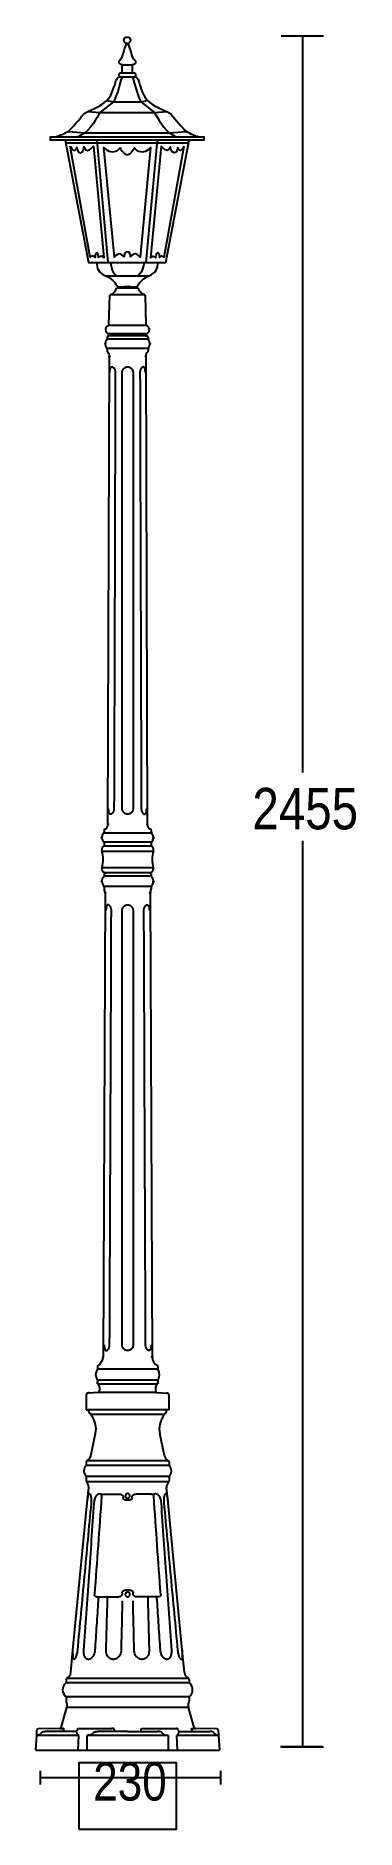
# Model space of a CAD drawing. Extents: x 0 to 84, y 1 to 469.
import ezdxf

# ---------------------------------------------------------------- set-up
doc = ezdxf.new("R2010")
doc.units = 0
doc.layers.add('LIVELLO_1', color=160, linetype='Continuous')
doc.styles.add('STD', font='txt')

# ---------------------------------------------------------------- blocks, each defined once
blk = doc.blocks.new('AI9-BLK1')
at = {"layer": 'LIVELLO_1', "color": 7}
for p, q in [((22.58, 233.91), (33.56, 233.91)), ((28.08, 233.91), (28.08, 41.6)), ((-22.52, 174.77), (-25.42, 206.68)), ((-12.62, 174.77), (-9.71, 206.68)), ((-22.33, 158.53), (-22.1, 166.16)), ((-17.52, 166.35), (-22, 166.35)), ((-20.26, 168.18), (-17.52, 168.18)), ((-18.38, 168.46), (-17.77, 168.46)), ((-17.77, 168.46), (-17.55, 168.46)), ((-17.55, 168.46), (-17.34, 168.46)), ((-17.52, 168.18), (-14.77, 168.18)), ((-13.03, 166.35), (-17.52, 166.35)), ((-17.34, 168.46), (-16.72, 168.46)), ((-12.93, 166.16), (-12.7, 158.53)), ((-22.82, 155.27), (-22.82, 154.74)), ((-12.11, 154.74), (-22.82, 154.74)), ((-22.05, 155.59), (-22.55, 155.54)), ((-17.52, 156.11), (-22.41, 156.11)), ((-22.41, 155.54), (-22.41, 155.92)), ((-17.52, 158.33), (-22.34, 158.33)), ((-12.89, 155.59), (-22.05, 155.59)), ((-13.2, 155.59), (-21.63, 155.59)), ((-12.69, 158.33), (-17.52, 158.33)), ((-12.62, 156.11), (-17.52, 156.11)), ((-12.89, 155.59), (-12.38, 155.54)), ((-12.62, 155.92), (-12.62, 155.54)), ((-12.11, 155.27), (-12.11, 154.74)), ((-22.82, 152.32), (-22.82, 151.65)), ((-12.11, 152.32), (-22.82, 152.32)), ((-22.59, 28.13), (-22.19, 150.3)), ((-12.75, 150.3), (-12.34, 28.13)), ((-12.11, 152.32), (-12.11, 151.65)), ((-11.24, 25.75), (-23.7, 25.75)), ((-11.24, 23.44), (-23.7, 23.44)), ((-23.6, 26.56), (-23.6, 25.96)), ((-11.32, 26.56), (-11.32, 25.96)), ((28.08, 23.81), (28.08, -212.77)), ((-24.18, 21.12), (-10.75, 21.12)), ((-11.2, 22.38), (-23.73, 22.38)), ((-23.6, 23.23), (-23.6, 22.61)), ((-11.32, 23.23), (-11.32, 22.61)), ((-24.14, 16.84), (-10.79, 16.84)), ((-23.6, 15.11), (-23.6, 14.6)), ((-11.32, 14.6), (-23.6, 14.6)), ((-23.33, 15.38), (-22.96, 15.41)), ((-11.76, 15.41), (-23.17, 15.41)), ((-11.97, 15.41), (-22.96, 15.41)), ((-11.6, 15.38), (-11.97, 15.41)), ((-11.32, 15.11), (-11.32, 14.6)), ((-23.33, 10.22), (-23.88, -110.96)), ((-23.6, 11.87), (-23.6, 11.17)), ((-11.33, 11.87), (-23.6, 11.87)), ((-11.6, 10.22), (-11.06, -110.96)), ((-11.33, 11.87), (-11.33, 11.17)), ((-25.34, -113.44), (-25.34, -114.09)), ((-9.59, -114.09), (-25.34, -114.09)), ((-25.34, -117.02), (-25.34, -117.73)), ((-9.59, -117.02), (-25.34, -117.02)), ((-9.59, -113.44), (-9.59, -114.09)), ((-9.59, -117.02), (-9.59, -117.73)), ((-28.23, -120.9), (-28.23, -124.75)), ((-25.09, -120.26), (-27.68, -120.35)), ((-25.26, -117.92), (-9.67, -117.92)), ((-23.91, -120.26), (-25.09, -120.26)), ((-11.02, -120.26), (-23.91, -120.26)), ((-9.84, -120.26), (-11.02, -120.26)), ((-9.84, -120.26), (-7.25, -120.35)), ((-6.7, -120.9), (-6.7, -124.75)), ((-28.23, -124.75), (-28.14, -124.75)), ((-17.47, -124.75), (-28.14, -124.75)), ((-27.58, -125.3), (-27.58, -124.75)), ((-7.35, -124.75), (-27.58, -124.75)), ((-7.94, -125.98), (-26.99, -125.98)), ((-6.88, -124.75), (-17.47, -124.75)), ((-7.35, -125.3), (-7.35, -124.75)), ((-6.7, -124.75), (-6.88, -124.75)), ((-27.08, -136.77), (-25.83, -130.89)), ((-7.85, -136.77), (-9.1, -130.89)), ((-28.27, -138.37), (-28.27, -139.27)), ((-6.66, -139.27), (-28.27, -139.27)), ((-6.87, -138.04), (-28.07, -138.04)), ((-6.66, -138.37), (-6.66, -139.27)), ((-28.27, -142.1), (-28.27, -143.27)), ((-28.27, -142.1), (-6.66, -142.1)), ((-6.77, -143.53), (-28.16, -143.53)), ((-28.01, -149.03), (-27.62, -145.02)), ((-6.92, -149.03), (-7.31, -145.02)), ((-6.66, -142.1), (-6.66, -143.27)), ((-31.71, -187.51), (-28.01, -149.03)), ((-18.05, -148.28), (-17.2, -148.28)), ((-17.2, -148.28), (-16.88, -148.28)), ((-14.18, -146.76), (-15.42, -146.76)), ((-13.8, -146.76), (-14.18, -146.76)), ((-12.47, -146.75), (-13.8, -146.76)), ((-11.21, -146.75), (-12.47, -146.75)), ((-3.22, -187.51), (-6.92, -149.03)), ((-16.78, -171.83), (-18.15, -171.83)), ((-12.24, -173.58), (-15.14, -173.58)), ((-9.85, -173.58), (-12.24, -173.58)), ((-9.36, -173.58), (-9.85, -173.58)), ((-32.28, -193.35), (-31.71, -187.51)), ((-2.65, -193.35), (-3.22, -187.51)), ((-33.49, -195.15), (-33.49, -196)), ((-1.44, -196), (-33.49, -196)), ((-33.29, -194.82), (-1.64, -194.82)), ((-1.44, -195.15), (-1.44, -196)), ((-1.44, -199.67), (-33.49, -199.67)), ((-33.49, -199.67), (-33.49, -200.68)), ((-1.44, -199.67), (-1.44, -200.68)), ((-34.77, -207.65), (-33.29, -202.47)), ((-1.64, -202.47), (-33.29, -202.47)), ((-0.16, -207.65), (-1.64, -202.47)), ((-41.36, -213.59), (-41.16, -209.77)), ((-41.16, -209.77), (-41.09, -208.37)), ((-30.24, -209.77), (-41.16, -209.77)), ((-35.12, -207.92), (-40.66, -208.01)), ((-35.12, -207.92), (-34.4, -207.92)), ((-30.24, -209.77), (-30.42, -213.59)), ((-30.26, -207.92), (-21.61, -207.92)), ((-17.47, -209.77), (-28.04, -209.77)), ((-28.04, -213.59), (-28.04, -209.77)), ((-20.98, -208.26), (-20.98, -208.69)), ((-6.89, -209.77), (-17.47, -209.77)), ((-13.96, -208.69), (-13.96, -208.26)), ((-13.33, -207.92), (-4.67, -207.92)), ((-6.89, -209.77), (-6.89, -213.59)), ((-4.51, -213.59), (-4.68, -209.77)), ((6.23, -209.77), (-4.68, -209.77)), ((-0.53, -207.92), (0.19, -207.92)), ((5.73, -208.01), (0.19, -207.92)), ((6.16, -208.37), (6.23, -209.77)), ((6.23, -209.77), (6.43, -213.59)), ((-41.36, -213.59), (-17.47, -213.59)), ((-17.47, -213.59), (6.43, -213.59)), ((22.35, -212.63), (33.33, -212.63)), ((22.58, -212.75), (33.56, -212.75)), ((-40.3, -219), (-40.3, -222.54)), ((6.73, -219), (6.73, -222.54)), ((6.73, -220.77), (-40.3, -220.77))]:
    blk.add_line(p, q, dxfattribs=at)
for points in [[(-17.57, 224.19), (-18.87, 224.19), (-18.87, 226.34), (-17.57, 226.34), (-16.27, 226.34), (-16.27, 224.19)], [(-30.21, -234.2), (-4.77, -234.2), (-4.77, -216.93), (-30.21, -216.93)]]:
    blk.add_lwpolyline(points, close=True, dxfattribs=at)
for points in [[(-22.88, 217), (-21.13, 216.68), (-17.57, 216.68), (-14, 216.68), (-12.26, 217)], [(-27.86, 214.2), (-24.68, 213.88), (-17.57, 213.88), (-10.44, 213.88), (-7.27, 214.2)], [(-36.12, 207.54), (-17.57, 207.54), (0.99, 207.54)], [(-33.72, 206.67), (-27.64, 174.72), (-17.57, 174.72), (-7.49, 174.72), (-1.41, 206.67)], [(-32.99, 208.96), (-28.51, 208.64), (-17.57, 208.64), (-6.62, 208.64), (-2.14, 208.96)], [(-1.55, 205.88), (-9.77, 205.88), (-17.57, 205.88), (-25.37, 205.88), (-33.59, 205.88)], [(-23.26, 171.28), (-17.57, 171.28), (-11.87, 171.28)], [(-23.69, -146.74), (-23.62, -146.74), (-23.54, -146.74)], [(-25.32, -173.6), (-25.2, -173.6), (-25.08, -173.6)], [(-22.97, -173.59), (-22.91, -173.59), (-22.84, -173.59), (-22.76, -173.59), (-22.69, -173.59)], [(-30.91, -208.71), (-30.95, -208.71), (-30.99, -208.71)], [(-4.02, -208.71), (-3.98, -208.71), (-3.94, -208.71)]]:
    blk.add_lwpolyline(points, dxfattribs=at)
for centre, radius in [((-17.57, 232.75), 0.86), ((-22.18, 150.25), 0.0847), ((-12.34, 28.13), 0.0847), ((-23.6, 25.96), 0.0848), ((-11.33, 25.96), 0.0854), ((-24.21, 13.23), 0.0854), ((-10.72, 13.23), 0.0836), ((-11.06, -110.9), 0.0847)]:
    blk.add_circle(centre, radius, dxfattribs=at)
for centre, major_axis, ratio in [((-22.55, 155.54), (0.0865, 0), 0.986154), ((-23.28, 153.53), (-0.0001, -0.0877), 0.973477), ((-22.82, 152.32), (0.0006, -0.0877), 0.953808), ((-12.75, 150.25), (-0.0012, -0.0853), 0.98778), ((-12.11, 152.32), (0.0011, -0.0877), 0.959647), ((-11.65, 153.53), (0.0005, -0.0877), 0.966584), ((-22.59, 28.13), (0.0866, 0), 0.98516), ((-24.21, 24.6), (0.0865, 0), 0.98686), ((-10.72, 24.6), (-0.0018, -0.0853), 0.980587), ((-23.33, 15.38), (0.0012, -0.0854), 0.985789), ((-23.17, 15.41), (0.0835, 0), 0.965585), ((-23.6, 11.87), (0.0848, 0), 0.978912), ((-23.33, 10.23), (0.0012, -0.0853), 0.98778), ((-11.6, 10.22), (0.0847, 0), 0.979709), ((-11.33, 11.87), (0.0854, 0), 0.973136), ((-23.88, -110.96), (-0.0023, -0.0875), 0.975049), ((-27.68, -120.35), (-0.0011, -0.0875), 0.989092), ((-25.34, -117.73), (0.0824, 0), 0.953006), ((-9.59, -117.73), (0.0847, 0), 0.926849)]:
    blk.add_ellipse(centre, major_axis=major_axis, ratio=ratio, dxfattribs=at)
for points, knots in [([(-17.57, 226.34), (-18.63, 226.34), (-20.41, 226.57), (-19.6, 227.36), (-18.61, 228.32), (-18.23, 231.92), (-17.57, 231.92), (-16.9, 231.92), (-16.53, 228.32), (-15.53, 227.36), (-14.73, 226.57), (-16.5, 226.34), (-17.57, 226.34)], [0, 0, 0, 0, 1, 1, 1, 2, 2, 2, 3, 3, 3, 4, 4, 4, 4]), ([(-17.57, 223.23), (-17.57, 223.23), (-19.6, 223.23), (-19.6, 223.23), (-20.14, 223.23), (-20.47, 222.36), (-20.47, 222.36), (-20.47, 222.36), (-21.39, 218.43), (-22.88, 217), (-24.36, 215.58), (-26.99, 214.54), (-27.86, 214.2), (-28.73, 213.88), (-29.5, 212.79), (-29.5, 212.79), (-29.5, 212.79), (-32.17, 209.51), (-32.99, 208.96), (-33.82, 208.42), (-36.12, 207.54), (-36.12, 207.54), (-36.12, 207.54), (-37.54, 207.54), (-37.54, 207.54), (-37.54, 207.54), (-37.54, 206.67), (-37.54, 206.67), (-37.54, 206.67), (-17.57, 206.67), (-17.57, 206.67), (-17.57, 206.67), (2.41, 206.67), (2.41, 206.67), (2.41, 206.67), (2.41, 207.54), (2.41, 207.54), (2.41, 207.54), (0.99, 207.54), (0.99, 207.54), (0.99, 207.54), (-1.31, 208.42), (-2.14, 208.96), (-2.97, 209.51), (-5.63, 212.79), (-5.63, 212.79), (-5.63, 212.79), (-6.4, 213.88), (-7.27, 214.2), (-8.15, 214.54), (-10.77, 215.58), (-12.26, 217), (-13.74, 218.43), (-14.66, 222.36), (-14.66, 222.36), (-14.66, 222.36), (-14.98, 223.23), (-15.53, 223.23), (-15.53, 223.23), (-17.57, 223.23), (-17.57, 223.23)], [0, 0, 0, 0, 1, 1, 1, 2, 2, 2, 3, 3, 3, 4, 4, 4, 5, 5, 5, 6, 6, 6, 7, 7, 7, 8, 8, 8, 9, 9, 9, 10, 10, 10, 11, 11, 11, 12, 12, 12, 13, 13, 13, 14, 14, 14, 15, 15, 15, 16, 16, 16, 17, 17, 17, 18, 18, 18, 19, 19, 19, 20, 20, 20, 20]), ([(-18.95, 223.23), (-18.95, 223.23), (-20.47, 217.55), (-21.13, 216.68), (-21.13, 216.68), (-24.68, 213.88), (-24.68, 213.88), (-24.68, 213.88), (-26.66, 210.05), (-28.51, 208.64), (-28.51, 208.64), (-30.38, 207.54), (-30.38, 207.54)], [0, 0, 0, 0, 1, 1, 1, 2, 2, 2, 3, 3, 3, 4, 4, 4, 4]), ([(-17.57, 223.24), (-17.57, 223.24), (-19.16, 223.24), (-19.16, 223.24), (-19.52, 223.24), (-19.81, 223.45), (-19.81, 223.72), (-19.81, 223.98), (-19.52, 224.19), (-19.16, 224.19), (-19.16, 224.19), (-17.57, 224.19), (-17.57, 224.19), (-17.57, 224.19), (-15.97, 224.19), (-15.97, 224.19), (-15.61, 224.19), (-15.32, 223.98), (-15.32, 223.72), (-15.32, 223.45), (-15.61, 223.24), (-15.97, 223.24), (-15.97, 223.24), (-17.57, 223.24), (-17.57, 223.24)], [0, 0, 0, 0, 1, 1, 1, 2, 2, 2, 3, 3, 3, 4, 4, 4, 5, 5, 5, 6, 6, 6, 7, 7, 7, 8, 8, 8, 8]), ([(-16.19, 223.23), (-16.19, 223.23), (-14.66, 217.55), (-14, 216.68), (-14, 216.68), (-10.44, 213.88), (-10.44, 213.88), (-10.44, 213.88), (-8.47, 210.05), (-6.62, 208.64), (-6.62, 208.64), (-4.76, 207.54), (-4.76, 207.54)], [0, 0, 0, 0, 1, 1, 1, 2, 2, 2, 3, 3, 3, 4, 4, 4, 4]), ([(-32.4, 205.09), (-32.4, 205.09), (-27.22, 176.14), (-27.22, 176.14), (-27.22, 176.14), (-26.69, 176.47), (-26.47, 176.47), (-26.27, 176.47), (-25.95, 176.03), (-25.95, 176.03), (-25.95, 176.03), (-25.95, 177.34), (-25.52, 177.34), (-25.1, 177.34), (-25.04, 176.03), (-25.04, 176.03), (-25.04, 176.03), (-24.63, 176.37), (-24.21, 176.37), (-23.79, 176.37), (-23.66, 175.97), (-23.66, 175.97), (-23.66, 175.97), (-26.37, 205.09), (-26.37, 205.09), (-26.37, 205.09), (-27.43, 204), (-27.96, 204), (-28.49, 204), (-28.81, 204.98), (-28.81, 204.98), (-28.81, 204.98), (-28.92, 203.34), (-29.76, 203.34), (-30.61, 203.34), (-30.71, 204.76), (-30.71, 204.76), (-30.71, 204.76), (-30.82, 204), (-31.35, 204), (-31.88, 204), (-32.4, 205.09), (-32.4, 205.09)], [0, 0, 0, 0, 1, 1, 1, 2, 2, 2, 3, 3, 3, 4, 4, 4, 5, 5, 5, 6, 6, 6, 7, 7, 7, 8, 8, 8, 9, 9, 9, 10, 10, 10, 11, 11, 11, 12, 12, 12, 13, 13, 13, 14, 14, 14, 14]), ([(-17.57, 202.89), (-18.59, 202.89), (-19.44, 204.69), (-19.44, 204.69), (-19.44, 204.69), (-20.01, 203.66), (-21.43, 203.66), (-22.85, 203.66), (-23.64, 204.75), (-23.64, 204.75), (-23.64, 204.75), (-20.91, 176.14), (-20.91, 176.14), (-20.91, 176.14), (-20.26, 177.01), (-19.71, 177.01), (-19.16, 177.01), (-18.4, 176.25), (-18.4, 176.25), (-18.4, 176.25), (-18.37, 177.56), (-17.57, 177.56), (-16.76, 177.56), (-16.73, 176.25), (-16.73, 176.25), (-16.73, 176.25), (-15.97, 177.01), (-15.42, 177.01), (-14.88, 177.01), (-14.22, 176.14), (-14.22, 176.14), (-14.22, 176.14), (-11.49, 204.75), (-11.49, 204.75), (-11.49, 204.75), (-12.28, 203.66), (-13.7, 203.66), (-15.12, 203.66), (-15.7, 204.69), (-15.7, 204.69), (-15.7, 204.69), (-16.54, 202.89), (-17.57, 202.89)], [0, 0, 0, 0, 1, 1, 1, 2, 2, 2, 3, 3, 3, 4, 4, 4, 5, 5, 5, 6, 6, 6, 7, 7, 7, 8, 8, 8, 9, 9, 9, 10, 10, 10, 11, 11, 11, 12, 12, 12, 13, 13, 13, 14, 14, 14, 14]), ([(-2.72, 205.09), (-2.72, 205.09), (-7.91, 176.14), (-7.91, 176.14), (-7.91, 176.14), (-8.44, 176.47), (-8.66, 176.47), (-8.87, 176.47), (-9.18, 176.03), (-9.18, 176.03), (-9.18, 176.03), (-9.18, 177.34), (-9.61, 177.34), (-10.03, 177.34), (-10.1, 176.03), (-10.1, 176.03), (-10.1, 176.03), (-10.5, 176.37), (-10.92, 176.37), (-11.35, 176.37), (-11.47, 175.97), (-11.47, 175.97), (-11.47, 175.97), (-8.76, 205.09), (-8.76, 205.09), (-8.76, 205.09), (-7.7, 204), (-7.17, 204), (-6.64, 204), (-6.32, 204.98), (-6.32, 204.98), (-6.32, 204.98), (-6.22, 203.34), (-5.37, 203.34), (-4.52, 203.34), (-4.42, 204.76), (-4.42, 204.76), (-4.42, 204.76), (-4.31, 204), (-3.78, 204), (-3.25, 204), (-2.72, 205.09), (-2.72, 205.09)], [0, 0, 0, 0, 1, 1, 1, 2, 2, 2, 3, 3, 3, 4, 4, 4, 5, 5, 5, 6, 6, 6, 7, 7, 7, 8, 8, 8, 9, 9, 9, 10, 10, 10, 11, 11, 11, 12, 12, 12, 13, 13, 13, 14, 14, 14, 14]), ([(-25.54, 174.71), (-25.54, 173.34), (-25.13, 171.99), (-23.26, 171.28), (-20.98, 170.43), (-20.12, 168.43), (-20.12, 168.43), (-20.12, 168.43), (-17.57, 168.43), (-17.57, 168.43), (-17.57, 168.43), (-15.02, 168.43), (-15.02, 168.43), (-15.02, 168.43), (-14.16, 170.43), (-11.87, 171.28), (-10, 171.99), (-9.59, 173.34), (-9.59, 174.71)], [0, 0, 0, 0, 1, 1, 1, 2, 2, 2, 3, 3, 3, 4, 4, 4, 5, 5, 5, 6, 6, 6, 6]), ([(-17.77, 168.46), (-17.77, 168.46), (-17.77, 168.46), (-17.77, 168.46), (-17.77, 168.46), (-17.77, 168.46), (-17.77, 168.46), (-17.77, 168.46), (-17.77, 168.46), (-17.77, 168.46)], [0, 0, 0, 0, 1, 1, 1, 2, 2, 2, 3, 3, 3, 3]), ([(-17.55, 168.46), (-17.55, 168.46), (-17.55, 168.46), (-17.55, 168.46), (-17.55, 168.46), (-17.55, 168.46), (-17.55, 168.46), (-17.55, 168.46), (-17.55, 168.46), (-17.55, 168.46)], [0, 0, 0, 0, 1, 1, 1, 2, 2, 2, 3, 3, 3, 3]), ([(-22.5, 158.28), (-23.09, 158.04), (-23.38, 157.37), (-23.14, 156.77), (-23.03, 156.51), (-22.82, 156.3), (-22.56, 156.17)], [0, 0, 0, 0, 1, 1, 1, 2, 2, 2, 2]), ([(-12.47, 156.17), (-11.89, 156.45), (-11.65, 157.14), (-11.92, 157.71), (-12.05, 157.97), (-12.26, 158.17), (-12.53, 158.28)], [0, 0, 0, 0, 1, 1, 1, 2, 2, 2, 2]), ([(-22.08, 146.01), (-22.08, 146.07), (-22.08, 146.13), (-22.08, 146.18), (-22.08, 146.23), (-22.08, 146.28), (-22.07, 146.33), (-22.07, 146.37), (-22.07, 146.41), (-22.07, 146.45), (-22.06, 146.48), (-22.06, 146.52), (-22.06, 146.56), (-22.05, 146.59), (-22.05, 146.61), (-22.05, 146.64), (-22.05, 146.66), (-22.05, 146.69), (-22.04, 146.72), (-22.04, 146.74), (-22.03, 146.76), (-22.03, 146.79), (-22.03, 146.82), (-22.02, 146.84), (-22.02, 146.87), (-22.01, 146.89), (-22.01, 146.91), (-22, 146.94), (-22, 146.96), (-21.99, 146.98), (-21.98, 147.01), (-21.98, 147.03), (-21.97, 147.05), (-21.97, 147.07), (-21.96, 147.09), (-21.96, 147.11), (-21.95, 147.13), (-21.94, 147.15), (-21.93, 147.17), (-21.93, 147.19), (-21.92, 147.21), (-21.91, 147.22), (-21.91, 147.24), (-21.9, 147.26), (-21.89, 147.27), (-21.88, 147.28), (-21.87, 147.3), (-21.87, 147.31), (-21.86, 147.33), (-21.85, 147.34), (-21.84, 147.35), (-21.83, 147.36), (-21.82, 147.37), (-21.81, 147.39), (-21.8, 147.4), (-21.8, 147.41), (-21.79, 147.41), (-21.78, 147.42), (-21.77, 147.43), (-21.76, 147.44), (-21.75, 147.45), (-21.74, 147.45), (-21.73, 147.46), (-21.72, 147.47), (-21.71, 147.47), (-21.7, 147.48), (-21.69, 147.48), (-21.68, 147.49), (-21.67, 147.49), (-21.66, 147.5), (-21.65, 147.5), (-21.63, 147.5), (-21.62, 147.5), (-21.62, 147.51), (-21.6, 147.51), (-21.59, 147.51), (-21.58, 147.51), (-21.57, 147.51), (-21.56, 147.51), (-21.55, 147.51), (-21.53, 147.51), (-21.52, 147.51), (-21.51, 147.51), (-21.5, 147.51), (-21.49, 147.5), (-21.47, 147.5), (-21.46, 147.5), (-21.45, 147.49), (-21.44, 147.49), (-21.43, 147.49), (-21.41, 147.48), (-21.4, 147.47), (-21.39, 147.47), (-21.37, 147.47), (-21.36, 147.46), (-21.35, 147.45), (-21.34, 147.45), (-21.33, 147.44), (-21.31, 147.43), (-21.3, 147.42), (-21.29, 147.41), (-21.27, 147.4), (-21.26, 147.39), (-21.25, 147.39), (-21.23, 147.37), (-21.22, 147.36), (-21.21, 147.35), (-21.19, 147.34), (-21.18, 147.33), (-21.17, 147.31), (-21.15, 147.3), (-21.14, 147.29), (-21.12, 147.27), (-21.11, 147.26), (-21.1, 147.24), (-21.08, 147.23), (-21.07, 147.21), (-21.05, 147.19), (-21.04, 147.17), (-21.03, 147.15), (-21.02, 147.13), (-21, 147.11), (-20.98, 147.1), (-20.97, 147.07), (-20.96, 147.05), (-20.94, 147.03), (-20.93, 147.01), (-20.92, 146.98), (-20.91, 146.97), (-20.89, 146.94), (-20.88, 146.92), (-20.87, 146.89), (-20.86, 146.87), (-20.85, 146.84), (-20.84, 146.82), (-20.82, 146.79), (-20.81, 146.77), (-20.81, 146.74), (-20.8, 146.72), (-20.79, 146.69), (-20.78, 146.66), (-20.77, 146.64), (-20.76, 146.61), (-20.76, 146.59), (-20.75, 146.56), (-20.74, 146.52), (-20.73, 146.48), (-20.72, 146.45), (-20.72, 146.41), (-20.71, 146.37), (-20.7, 146.33), (-20.69, 146.28), (-20.68, 146.23), (-20.68, 146.18), (-20.68, 146.13), (-20.68, 146.07), (-20.68, 146.01)], [0, 0, 0, 0, 1, 1, 1, 2, 2, 2, 3, 3, 3, 4, 4, 4, 5, 5, 5, 6, 6, 6, 7, 7, 7, 8, 8, 8, 9, 9, 9, 10, 10, 10, 11, 11, 11, 12, 12, 12, 13, 13, 13, 14, 14, 14, 15, 15, 15, 16, 16, 16, 17, 17, 17, 18, 18, 18, 19, 19, 19, 20, 20, 20, 21, 21, 21, 22, 22, 22, 23, 23, 23, 24, 24, 24, 25, 25, 25, 26, 26, 26, 27, 27, 27, 28, 28, 28, 29, 29, 29, 30, 30, 30, 31, 31, 31, 32, 32, 32, 33, 33, 33, 34, 34, 34, 35, 35, 35, 36, 36, 36, 37, 37, 37, 38, 38, 38, 39, 39, 39, 40, 40, 40, 41, 41, 41, 42, 42, 42, 43, 43, 43, 44, 44, 44, 45, 45, 45, 46, 46, 46, 47, 47, 47, 48, 48, 48, 49, 49, 49, 50, 50, 50, 51, 51, 51, 52, 52, 52, 52]), ([(-20.68, 146.01), (-20.73, 127.05), (-20.79, 108.09), (-20.84, 89.12), (-20.9, 70.16), (-20.96, 51.2), (-21.02, 32.23)], [0, 0, 0, 0, 1, 1, 1, 2, 2, 2, 2]), ([(-18.87, 146.01), (-18.87, 146.06), (-18.87, 146.12), (-18.87, 146.17), (-18.86, 146.22), (-18.85, 146.26), (-18.85, 146.31), (-18.84, 146.35), (-18.83, 146.38), (-18.82, 146.43), (-18.81, 146.46), (-18.8, 146.49), (-18.79, 146.53), (-18.78, 146.55), (-18.77, 146.57), (-18.76, 146.6), (-18.75, 146.63), (-18.74, 146.65), (-18.73, 146.67), (-18.72, 146.7), (-18.7, 146.72), (-18.69, 146.74), (-18.68, 146.77), (-18.67, 146.8), (-18.65, 146.82), (-18.64, 146.85), (-18.62, 146.87), (-18.61, 146.89), (-18.6, 146.91), (-18.58, 146.93), (-18.56, 146.96), (-18.54, 146.98), (-18.53, 147), (-18.51, 147.02), (-18.49, 147.04), (-18.48, 147.06), (-18.46, 147.08), (-18.44, 147.1), (-18.42, 147.12), (-18.4, 147.13), (-18.38, 147.15), (-18.36, 147.17), (-18.34, 147.19), (-18.32, 147.21), (-18.3, 147.22), (-18.28, 147.24), (-18.26, 147.25), (-18.24, 147.27), (-18.22, 147.28), (-18.2, 147.29), (-18.18, 147.31), (-18.16, 147.32), (-18.14, 147.33), (-18.12, 147.34), (-18.09, 147.36), (-18.07, 147.36), (-18.05, 147.37), (-18.03, 147.38), (-18.01, 147.39), (-17.99, 147.4), (-17.97, 147.41), (-17.96, 147.42), (-17.93, 147.43), (-17.91, 147.43), (-17.89, 147.44), (-17.88, 147.45), (-17.86, 147.45), (-17.83, 147.46), (-17.8, 147.47), (-17.77, 147.47), (-17.75, 147.48), (-17.72, 147.49), (-17.69, 147.49), (-17.66, 147.5), (-17.62, 147.5), (-17.58, 147.51), (-17.54, 147.51), (-17.5, 147.51), (-17.47, 147.51)], [0, 0, 0, 0, 1, 1, 1, 2, 2, 2, 3, 3, 3, 4, 4, 4, 5, 5, 5, 6, 6, 6, 7, 7, 7, 8, 8, 8, 9, 9, 9, 10, 10, 10, 11, 11, 11, 12, 12, 12, 13, 13, 13, 14, 14, 14, 15, 15, 15, 16, 16, 16, 17, 17, 17, 18, 18, 18, 19, 19, 19, 20, 20, 20, 21, 21, 21, 22, 22, 22, 23, 23, 23, 24, 24, 24, 25, 25, 25, 26, 26, 26, 26]), ([(-18.87, 32.23), (-18.87, 51.2), (-18.87, 70.16), (-18.87, 89.12), (-18.87, 108.09), (-18.87, 127.05), (-18.87, 146.01)], [0, 0, 0, 0, 1, 1, 1, 2, 2, 2, 2]), ([(-17.47, 147.51), (-17.43, 147.51), (-17.39, 147.51), (-17.35, 147.51), (-17.31, 147.5), (-17.28, 147.5), (-17.24, 147.49), (-17.21, 147.49), (-17.18, 147.48), (-17.16, 147.47), (-17.13, 147.47), (-17.1, 147.46), (-17.07, 147.45), (-17.06, 147.45), (-17.04, 147.44), (-17.02, 147.43), (-17, 147.43), (-16.98, 147.42), (-16.96, 147.41), (-16.94, 147.4), (-16.92, 147.39), (-16.9, 147.38), (-16.88, 147.37), (-16.86, 147.36), (-16.83, 147.36), (-16.81, 147.34), (-16.79, 147.33), (-16.77, 147.32), (-16.75, 147.31), (-16.73, 147.29), (-16.71, 147.28), (-16.69, 147.27), (-16.67, 147.25), (-16.65, 147.24), (-16.63, 147.22), (-16.61, 147.21), (-16.59, 147.19), (-16.57, 147.17), (-16.55, 147.15), (-16.53, 147.13), (-16.51, 147.12), (-16.49, 147.1), (-16.48, 147.08), (-16.46, 147.06), (-16.44, 147.04), (-16.42, 147.02), (-16.4, 147), (-16.39, 146.98), (-16.37, 146.96), (-16.36, 146.94), (-16.34, 146.91), (-16.32, 146.89), (-16.31, 146.87), (-16.29, 146.85), (-16.28, 146.82), (-16.27, 146.8), (-16.25, 146.77), (-16.24, 146.74), (-16.22, 146.72), (-16.21, 146.7), (-16.2, 146.67), (-16.19, 146.65), (-16.18, 146.63), (-16.17, 146.6), (-16.16, 146.58), (-16.15, 146.56), (-16.14, 146.53), (-16.13, 146.49), (-16.12, 146.46), (-16.11, 146.43), (-16.1, 146.38), (-16.1, 146.35), (-16.09, 146.32), (-16.08, 146.27), (-16.07, 146.22), (-16.07, 146.17), (-16.06, 146.12), (-16.06, 146.06), (-16.06, 146.01)], [0, 0, 0, 0, 1, 1, 1, 2, 2, 2, 3, 3, 3, 4, 4, 4, 5, 5, 5, 6, 6, 6, 7, 7, 7, 8, 8, 8, 9, 9, 9, 10, 10, 10, 11, 11, 11, 12, 12, 12, 13, 13, 13, 14, 14, 14, 15, 15, 15, 16, 16, 16, 17, 17, 17, 18, 18, 18, 19, 19, 19, 20, 20, 20, 21, 21, 21, 22, 22, 22, 23, 23, 23, 24, 24, 24, 25, 25, 25, 26, 26, 26, 26]), ([(-16.06, 146.01), (-16.06, 127.05), (-16.06, 108.09), (-16.06, 89.12), (-16.06, 70.16), (-16.06, 51.2), (-16.06, 32.23)], [0, 0, 0, 0, 1, 1, 1, 2, 2, 2, 2]), ([(-12.85, 146.01), (-12.85, 146.07), (-12.85, 146.13), (-12.85, 146.18), (-12.85, 146.23), (-12.86, 146.28), (-12.86, 146.33), (-12.86, 146.37), (-12.86, 146.41), (-12.86, 146.45), (-12.87, 146.48), (-12.87, 146.52), (-12.87, 146.56), (-12.87, 146.59), (-12.88, 146.61), (-12.88, 146.64), (-12.88, 146.66), (-12.89, 146.69), (-12.89, 146.72), (-12.9, 146.74), (-12.9, 146.76), (-12.9, 146.79), (-12.9, 146.82), (-12.91, 146.84), (-12.91, 146.87), (-12.92, 146.89), (-12.93, 146.91), (-12.93, 146.94), (-12.94, 146.96), (-12.94, 146.98), (-12.95, 147.01), (-12.95, 147.03), (-12.96, 147.05), (-12.96, 147.07), (-12.97, 147.09), (-12.98, 147.11), (-12.98, 147.13), (-12.99, 147.15), (-13, 147.17), (-13, 147.19), (-13.01, 147.21), (-13.02, 147.23), (-13.02, 147.24), (-13.03, 147.26), (-13.04, 147.27), (-13.05, 147.28), (-13.06, 147.3), (-13.06, 147.31), (-13.07, 147.33), (-13.08, 147.34), (-13.09, 147.35), (-13.1, 147.36), (-13.11, 147.37), (-13.12, 147.39), (-13.13, 147.4), (-13.13, 147.41), (-13.14, 147.41), (-13.15, 147.42), (-13.16, 147.43), (-13.17, 147.44), (-13.18, 147.45), (-13.19, 147.45), (-13.2, 147.46), (-13.21, 147.47), (-13.22, 147.47), (-13.23, 147.48), (-13.24, 147.48), (-13.25, 147.49), (-13.26, 147.49), (-13.27, 147.5), (-13.29, 147.5), (-13.3, 147.5), (-13.3, 147.5), (-13.32, 147.51), (-13.33, 147.51), (-13.34, 147.51), (-13.35, 147.51), (-13.36, 147.51), (-13.38, 147.51), (-13.39, 147.51), (-13.4, 147.51), (-13.41, 147.51), (-13.42, 147.51), (-13.43, 147.51), (-13.44, 147.5), (-13.46, 147.5), (-13.47, 147.5), (-13.48, 147.49), (-13.49, 147.49), (-13.51, 147.49), (-13.52, 147.48), (-13.53, 147.47), (-13.54, 147.47), (-13.56, 147.47), (-13.57, 147.46), (-13.58, 147.45), (-13.59, 147.45), (-13.61, 147.44), (-13.62, 147.43), (-13.63, 147.42), (-13.64, 147.41), (-13.66, 147.4), (-13.67, 147.39), (-13.69, 147.38), (-13.7, 147.37), (-13.71, 147.36), (-13.73, 147.35), (-13.74, 147.34), (-13.75, 147.33), (-13.77, 147.31), (-13.78, 147.3), (-13.79, 147.28), (-13.81, 147.27), (-13.82, 147.26), (-13.84, 147.24), (-13.85, 147.23), (-13.86, 147.21), (-13.88, 147.19), (-13.89, 147.17), (-13.91, 147.15), (-13.92, 147.13), (-13.94, 147.11), (-13.95, 147.09), (-13.96, 147.07), (-13.97, 147.05), (-13.99, 147.03), (-14, 147.01), (-14.02, 146.98), (-14.03, 146.96), (-14.04, 146.94), (-14.05, 146.92), (-14.06, 146.89), (-14.07, 146.87), (-14.09, 146.84), (-14.1, 146.82), (-14.11, 146.79), (-14.12, 146.76), (-14.13, 146.74), (-14.14, 146.72), (-14.14, 146.69), (-14.15, 146.66), (-14.16, 146.64), (-14.17, 146.61), (-14.18, 146.59), (-14.18, 146.56), (-14.19, 146.52), (-14.2, 146.48), (-14.21, 146.45), (-14.22, 146.41), (-14.23, 146.37), (-14.23, 146.33), (-14.24, 146.28), (-14.25, 146.23), (-14.25, 146.18), (-14.25, 146.13), (-14.25, 146.07), (-14.25, 146.01)], [0, 0, 0, 0, 1, 1, 1, 2, 2, 2, 3, 3, 3, 4, 4, 4, 5, 5, 5, 6, 6, 6, 7, 7, 7, 8, 8, 8, 9, 9, 9, 10, 10, 10, 11, 11, 11, 12, 12, 12, 13, 13, 13, 14, 14, 14, 15, 15, 15, 16, 16, 16, 17, 17, 17, 18, 18, 18, 19, 19, 19, 20, 20, 20, 21, 21, 21, 22, 22, 22, 23, 23, 23, 24, 24, 24, 25, 25, 25, 26, 26, 26, 27, 27, 27, 28, 28, 28, 29, 29, 29, 30, 30, 30, 31, 31, 31, 32, 32, 32, 33, 33, 33, 34, 34, 34, 35, 35, 35, 36, 36, 36, 37, 37, 37, 38, 38, 38, 39, 39, 39, 40, 40, 40, 41, 41, 41, 42, 42, 42, 43, 43, 43, 44, 44, 44, 45, 45, 45, 46, 46, 46, 47, 47, 47, 48, 48, 48, 49, 49, 49, 50, 50, 50, 51, 51, 51, 52, 52, 52, 52]), ([(-14.25, 146.01), (-14.2, 127.05), (-14.14, 108.09), (-14.09, 89.12), (-14.03, 70.16), (-13.97, 51.2), (-13.91, 32.23)], [0, 0, 0, 0, 1, 1, 1, 2, 2, 2, 2]), ([(-21.02, 32.23), (-21.02, 32.18), (-21.02, 32.12), (-21.02, 32.07), (-21.03, 32.02), (-21.03, 31.97), (-21.04, 31.92), (-21.05, 31.88), (-21.05, 31.84), (-21.06, 31.8), (-21.07, 31.77), (-21.08, 31.72), (-21.09, 31.69), (-21.09, 31.66), (-21.1, 31.63), (-21.11, 31.61), (-21.12, 31.59), (-21.12, 31.56), (-21.14, 31.53), (-21.15, 31.5), (-21.16, 31.48), (-21.17, 31.46), (-21.18, 31.43), (-21.19, 31.41), (-21.2, 31.38), (-21.21, 31.36), (-21.22, 31.33), (-21.23, 31.31), (-21.24, 31.29), (-21.25, 31.26), (-21.27, 31.24), (-21.28, 31.22), (-21.29, 31.2), (-21.31, 31.18), (-21.32, 31.16), (-21.33, 31.14), (-21.35, 31.12), (-21.36, 31.1), (-21.37, 31.09), (-21.39, 31.07), (-21.4, 31.05), (-21.41, 31.03), (-21.43, 31.01), (-21.44, 31), (-21.45, 30.99), (-21.46, 30.97), (-21.48, 30.96), (-21.5, 30.94), (-21.51, 30.93), (-21.52, 30.92), (-21.53, 30.91), (-21.55, 30.9), (-21.56, 30.88), (-21.57, 30.87), (-21.59, 30.86), (-21.6, 30.85), (-21.62, 30.84), (-21.62, 30.83), (-21.64, 30.83), (-21.66, 30.82), (-21.67, 30.81), (-21.68, 30.8), (-21.69, 30.8), (-21.7, 30.79), (-21.72, 30.79), (-21.73, 30.77), (-21.74, 30.77), (-21.76, 30.77), (-21.76, 30.76), (-21.78, 30.76), (-21.79, 30.75), (-21.8, 30.75), (-21.82, 30.75), (-21.83, 30.75), (-21.84, 30.75), (-21.85, 30.74), (-21.85, 30.74), (-21.89, 30.74), (-21.89, 30.74), (-21.89, 30.74), (-21.92, 30.74), (-21.92, 30.74), (-21.93, 30.74), (-21.94, 30.75), (-21.96, 30.75), (-21.97, 30.75), (-21.98, 30.75), (-21.99, 30.75), (-22, 30.75), (-22.01, 30.76), (-22.02, 30.77), (-22.03, 30.77), (-22.04, 30.77), (-22.05, 30.78), (-22.06, 30.79), (-22.07, 30.79), (-22.08, 30.8), (-22.09, 30.81), (-22.1, 30.82), (-22.11, 30.82), (-22.12, 30.83), (-22.13, 30.84), (-22.14, 30.85), (-22.15, 30.86), (-22.16, 30.87), (-22.17, 30.88), (-22.18, 30.9), (-22.19, 30.91), (-22.19, 30.92), (-22.2, 30.93), (-22.21, 30.94), (-22.22, 30.96), (-22.23, 30.98), (-22.24, 30.99), (-22.24, 31.01), (-22.25, 31.02), (-22.26, 31.04), (-22.27, 31.06), (-22.28, 31.08), (-22.28, 31.09), (-22.29, 31.11), (-22.3, 31.13), (-22.3, 31.15), (-22.31, 31.17), (-22.32, 31.19), (-22.32, 31.22), (-22.33, 31.24), (-22.33, 31.26), (-22.34, 31.28), (-22.34, 31.31), (-22.35, 31.33), (-22.35, 31.35), (-22.36, 31.38), (-22.36, 31.4), (-22.37, 31.43), (-22.37, 31.45), (-22.38, 31.48), (-22.38, 31.5), (-22.39, 31.53), (-22.39, 31.55), (-22.39, 31.58), (-22.39, 31.61), (-22.39, 31.63), (-22.4, 31.66), (-22.4, 31.68), (-22.41, 31.72), (-22.41, 31.76), (-22.41, 31.8), (-22.41, 31.83), (-22.42, 31.88), (-22.42, 31.91), (-22.42, 31.97), (-22.42, 32.02), (-22.42, 32.07), (-22.42, 32.12), (-22.42, 32.18), (-22.42, 32.23)], [0, 0, 0, 0, 1, 1, 1, 2, 2, 2, 3, 3, 3, 4, 4, 4, 5, 5, 5, 6, 6, 6, 7, 7, 7, 8, 8, 8, 9, 9, 9, 10, 10, 10, 11, 11, 11, 12, 12, 12, 13, 13, 13, 14, 14, 14, 15, 15, 15, 16, 16, 16, 17, 17, 17, 18, 18, 18, 19, 19, 19, 20, 20, 20, 21, 21, 21, 22, 22, 22, 23, 23, 23, 24, 24, 24, 25, 25, 25, 26, 26, 26, 27, 27, 27, 28, 28, 28, 29, 29, 29, 30, 30, 30, 31, 31, 31, 32, 32, 32, 33, 33, 33, 34, 34, 34, 35, 35, 35, 36, 36, 36, 37, 37, 37, 38, 38, 38, 39, 39, 39, 40, 40, 40, 41, 41, 41, 42, 42, 42, 43, 43, 43, 44, 44, 44, 45, 45, 45, 46, 46, 46, 47, 47, 47, 48, 48, 48, 49, 49, 49, 50, 50, 50, 51, 51, 51, 52, 52, 52, 52]), ([(-17.47, 30.74), (-17.51, 30.74), (-17.55, 30.74), (-17.59, 30.75), (-17.63, 30.75), (-17.67, 30.75), (-17.71, 30.76), (-17.74, 30.77), (-17.77, 30.77), (-17.8, 30.78), (-17.83, 30.79), (-17.86, 30.8), (-17.88, 30.81), (-17.91, 30.81), (-17.93, 30.82), (-17.95, 30.83), (-17.97, 30.84), (-17.99, 30.84), (-18.01, 30.85), (-18.03, 30.87), (-18.05, 30.88), (-18.08, 30.88), (-18.1, 30.9), (-18.12, 30.91), (-18.14, 30.92), (-18.17, 30.93), (-18.19, 30.95), (-18.21, 30.96), (-18.23, 30.98), (-18.25, 30.99), (-18.27, 31.01), (-18.3, 31.02), (-18.32, 31.04), (-18.34, 31.06), (-18.36, 31.08), (-18.38, 31.09), (-18.4, 31.11), (-18.42, 31.13), (-18.44, 31.15), (-18.46, 31.18), (-18.48, 31.2), (-18.5, 31.22), (-18.52, 31.24), (-18.54, 31.26), (-18.56, 31.29), (-18.58, 31.31), (-18.6, 31.33), (-18.61, 31.36), (-18.62, 31.38), (-18.64, 31.41), (-18.66, 31.43), (-18.67, 31.46), (-18.69, 31.48), (-18.7, 31.51), (-18.71, 31.53), (-18.73, 31.56), (-18.74, 31.59), (-18.75, 31.61), (-18.76, 31.63), (-18.77, 31.66), (-18.78, 31.69), (-18.79, 31.73), (-18.8, 31.77), (-18.82, 31.8), (-18.83, 31.84), (-18.84, 31.88), (-18.85, 31.92), (-18.86, 31.97), (-18.86, 32.02), (-18.87, 32.07), (-18.87, 32.12), (-18.87, 32.18), (-18.87, 32.23)], [0, 0, 0, 0, 1, 1, 1, 2, 2, 2, 3, 3, 3, 4, 4, 4, 5, 5, 5, 6, 6, 6, 7, 7, 7, 8, 8, 8, 9, 9, 9, 10, 10, 10, 11, 11, 11, 12, 12, 12, 13, 13, 13, 14, 14, 14, 15, 15, 15, 16, 16, 16, 17, 17, 17, 18, 18, 18, 19, 19, 19, 20, 20, 20, 21, 21, 21, 22, 22, 22, 23, 23, 23, 24, 24, 24, 24]), ([(-16.06, 32.23), (-16.06, 32.18), (-16.06, 32.12), (-16.06, 32.07), (-16.07, 32.02), (-16.07, 31.97), (-16.09, 31.92), (-16.1, 31.88), (-16.1, 31.84), (-16.12, 31.8), (-16.13, 31.76), (-16.14, 31.72), (-16.15, 31.69), (-16.16, 31.66), (-16.17, 31.63), (-16.18, 31.61), (-16.19, 31.59), (-16.2, 31.56), (-16.22, 31.53), (-16.23, 31.5), (-16.24, 31.48), (-16.26, 31.46), (-16.27, 31.43), (-16.29, 31.41), (-16.3, 31.38), (-16.32, 31.35), (-16.33, 31.33), (-16.36, 31.31), (-16.37, 31.29), (-16.39, 31.26), (-16.41, 31.24), (-16.43, 31.22), (-16.45, 31.19), (-16.46, 31.17), (-16.49, 31.15), (-16.51, 31.13), (-16.53, 31.11), (-16.55, 31.09), (-16.57, 31.08), (-16.59, 31.06), (-16.61, 31.04), (-16.63, 31.02), (-16.66, 31.01), (-16.68, 30.99), (-16.7, 30.98), (-16.72, 30.96), (-16.74, 30.95), (-16.77, 30.93), (-16.79, 30.92), (-16.81, 30.91), (-16.83, 30.9), (-16.86, 30.88), (-16.88, 30.88), (-16.9, 30.87), (-16.92, 30.85), (-16.94, 30.84), (-16.96, 30.84), (-16.98, 30.83), (-17, 30.82), (-17.03, 30.81), (-17.05, 30.81), (-17.07, 30.8), (-17.1, 30.79), (-17.13, 30.78), (-17.16, 30.77), (-17.19, 30.77), (-17.22, 30.76), (-17.26, 30.75), (-17.3, 30.75), (-17.34, 30.75), (-17.38, 30.74), (-17.43, 30.74), (-17.47, 30.74)], [0, 0, 0, 0, 1, 1, 1, 2, 2, 2, 3, 3, 3, 4, 4, 4, 5, 5, 5, 6, 6, 6, 7, 7, 7, 8, 8, 8, 9, 9, 9, 10, 10, 10, 11, 11, 11, 12, 12, 12, 13, 13, 13, 14, 14, 14, 15, 15, 15, 16, 16, 16, 17, 17, 17, 18, 18, 18, 19, 19, 19, 20, 20, 20, 21, 21, 21, 22, 22, 22, 23, 23, 23, 24, 24, 24, 24]), ([(-13.91, 32.23), (-13.91, 32.18), (-13.91, 32.12), (-13.91, 32.07), (-13.9, 32.02), (-13.9, 31.97), (-13.89, 31.92), (-13.88, 31.88), (-13.88, 31.84), (-13.87, 31.8), (-13.86, 31.77), (-13.85, 31.72), (-13.84, 31.69), (-13.84, 31.66), (-13.83, 31.63), (-13.82, 31.61), (-13.81, 31.59), (-13.8, 31.56), (-13.79, 31.53), (-13.78, 31.51), (-13.78, 31.48), (-13.77, 31.46), (-13.75, 31.43), (-13.74, 31.41), (-13.73, 31.38), (-13.72, 31.36), (-13.71, 31.33), (-13.7, 31.31), (-13.69, 31.29), (-13.67, 31.26), (-13.66, 31.24), (-13.65, 31.22), (-13.64, 31.2), (-13.62, 31.18), (-13.61, 31.16), (-13.6, 31.14), (-13.59, 31.12), (-13.57, 31.11), (-13.56, 31.09), (-13.54, 31.07), (-13.54, 31.05), (-13.52, 31.03), (-13.51, 31.02), (-13.49, 31), (-13.48, 30.99), (-13.47, 30.98), (-13.45, 30.96), (-13.44, 30.94), (-13.43, 30.93), (-13.41, 30.92), (-13.4, 30.91), (-13.38, 30.9), (-13.38, 30.88), (-13.36, 30.88), (-13.34, 30.86), (-13.33, 30.85), (-13.32, 30.84), (-13.3, 30.83), (-13.29, 30.83), (-13.28, 30.82), (-13.26, 30.81), (-13.25, 30.8), (-13.24, 30.8), (-13.23, 30.79), (-13.21, 30.79), (-13.2, 30.77), (-13.19, 30.77), (-13.17, 30.77), (-13.16, 30.76), (-13.15, 30.76), (-13.14, 30.75), (-13.13, 30.75), (-13.11, 30.75), (-13.1, 30.75), (-13.09, 30.75), (-13.08, 30.74), (-13.08, 30.74), (-13.04, 30.74), (-13.04, 30.74), (-13.04, 30.74), (-13.01, 30.74), (-13.01, 30.74), (-13, 30.74), (-12.99, 30.75), (-12.97, 30.75), (-12.96, 30.75), (-12.95, 30.75), (-12.94, 30.75), (-12.93, 30.75), (-12.92, 30.76), (-12.91, 30.77), (-12.9, 30.77), (-12.89, 30.77), (-12.88, 30.78), (-12.87, 30.79), (-12.86, 30.79), (-12.85, 30.8), (-12.84, 30.81), (-12.83, 30.82), (-12.82, 30.82), (-12.81, 30.83), (-12.8, 30.84), (-12.79, 30.85), (-12.78, 30.86), (-12.77, 30.87), (-12.76, 30.88), (-12.75, 30.9), (-12.74, 30.91), (-12.74, 30.92), (-12.73, 30.93), (-12.72, 30.94), (-12.71, 30.96), (-12.7, 30.98), (-12.7, 30.99), (-12.69, 31.01), (-12.68, 31.02), (-12.67, 31.04), (-12.66, 31.06), (-12.65, 31.08), (-12.65, 31.09), (-12.65, 31.11), (-12.63, 31.13), (-12.63, 31.15), (-12.62, 31.17), (-12.61, 31.19), (-12.61, 31.22), (-12.6, 31.24), (-12.6, 31.26), (-12.59, 31.28), (-12.59, 31.31), (-12.58, 31.33), (-12.58, 31.35), (-12.57, 31.38), (-12.57, 31.4), (-12.56, 31.43), (-12.56, 31.45), (-12.56, 31.48), (-12.55, 31.5), (-12.55, 31.53), (-12.55, 31.55), (-12.54, 31.58), (-12.54, 31.61), (-12.53, 31.63), (-12.53, 31.66), (-12.53, 31.68), (-12.52, 31.72), (-12.52, 31.76), (-12.52, 31.8), (-12.52, 31.83), (-12.51, 31.88), (-12.51, 31.91), (-12.51, 31.97), (-12.51, 32.02), (-12.51, 32.07), (-12.5, 32.12), (-12.5, 32.18), (-12.5, 32.23)], [0, 0, 0, 0, 1, 1, 1, 2, 2, 2, 3, 3, 3, 4, 4, 4, 5, 5, 5, 6, 6, 6, 7, 7, 7, 8, 8, 8, 9, 9, 9, 10, 10, 10, 11, 11, 11, 12, 12, 12, 13, 13, 13, 14, 14, 14, 15, 15, 15, 16, 16, 16, 17, 17, 17, 18, 18, 18, 19, 19, 19, 20, 20, 20, 21, 21, 21, 22, 22, 22, 23, 23, 23, 24, 24, 24, 25, 25, 25, 26, 26, 26, 27, 27, 27, 28, 28, 28, 29, 29, 29, 30, 30, 30, 31, 31, 31, 32, 32, 32, 33, 33, 33, 34, 34, 34, 35, 35, 35, 36, 36, 36, 37, 37, 37, 38, 38, 38, 39, 39, 39, 40, 40, 40, 41, 41, 41, 42, 42, 42, 43, 43, 43, 44, 44, 44, 45, 45, 45, 46, 46, 46, 47, 47, 47, 48, 48, 48, 49, 49, 49, 50, 50, 50, 51, 51, 51, 52, 52, 52, 52]), ([(-23.7, 25.75), (-24.33, 25.18), (-24.39, 24.21), (-23.82, 23.57), (-23.78, 23.52), (-23.74, 23.48), (-23.7, 23.44)], [0, 0, 0, 0, 1, 1, 1, 2, 2, 2, 2]), ([(-11.24, 23.44), (-10.6, 24.01), (-10.54, 24.99), (-11.11, 25.63), (-11.15, 25.67), (-11.19, 25.71), (-11.24, 25.75)], [0, 0, 0, 0, 1, 1, 1, 2, 2, 2, 2]), ([(-23.7, 14.39), (-24.33, 13.82), (-24.39, 12.84), (-23.82, 12.21), (-23.78, 12.16), (-23.74, 12.12), (-23.7, 12.07)], [0, 0, 0, 0, 1, 1, 1, 2, 2, 2, 2]), ([(-24.14, 16.84), (-24.33, 16.26), (-24, 15.64), (-23.42, 15.46), (-23.34, 15.44), (-23.26, 15.42), (-23.17, 15.41)], [0, 0, 0, 0, 1, 1, 1, 2, 2, 2, 2]), ([(-11.76, 15.41), (-11.15, 15.46), (-10.7, 15.98), (-10.74, 16.59), (-10.75, 16.67), (-10.76, 16.75), (-10.79, 16.84)], [0, 0, 0, 0, 1, 1, 1, 2, 2, 2, 2]), ([(-11.24, 12.07), (-10.6, 12.64), (-10.54, 13.62), (-11.11, 14.26), (-11.15, 14.31), (-11.19, 14.35), (-11.24, 14.39)], [0, 0, 0, 0, 1, 1, 1, 2, 2, 2, 2]), ([(-21.7, 5.58), (-21.7, 5.63), (-21.7, 5.69), (-21.7, 5.75), (-21.71, 5.8), (-21.71, 5.85), (-21.72, 5.9), (-21.73, 5.94), (-21.73, 5.98), (-21.74, 6.02), (-21.75, 6.05), (-21.76, 6.09), (-21.76, 6.13), (-21.77, 6.15), (-21.78, 6.18), (-21.79, 6.2), (-21.8, 6.23), (-21.8, 6.26), (-21.81, 6.28), (-21.82, 6.31), (-21.83, 6.33), (-21.84, 6.36), (-21.85, 6.39), (-21.86, 6.41), (-21.87, 6.44), (-21.88, 6.46), (-21.89, 6.49), (-21.9, 6.51), (-21.92, 6.53), (-21.93, 6.55), (-21.94, 6.58), (-21.95, 6.6), (-21.96, 6.62), (-21.98, 6.64), (-21.99, 6.66), (-22, 6.68), (-22.02, 6.7), (-22.03, 6.72), (-22.04, 6.74), (-22.06, 6.75), (-22.07, 6.77), (-22.08, 6.79), (-22.1, 6.8), (-22.11, 6.82), (-22.12, 6.84), (-22.14, 6.85), (-22.15, 6.87), (-22.16, 6.88), (-22.18, 6.89), (-22.19, 6.91), (-22.2, 6.92), (-22.21, 6.93), (-22.23, 6.94), (-22.24, 6.95), (-22.26, 6.96), (-22.27, 6.97), (-22.28, 6.98), (-22.3, 6.99), (-22.31, 7), (-22.32, 7.01), (-22.33, 7.01), (-22.35, 7.02), (-22.36, 7.03), (-22.37, 7.03), (-22.39, 7.04), (-22.39, 7.04), (-22.41, 7.05), (-22.42, 7.05), (-22.43, 7.06), (-22.45, 7.06), (-22.46, 7.07), (-22.47, 7.07), (-22.48, 7.07), (-22.49, 7.07), (-22.5, 7.07), (-22.52, 7.08), (-22.53, 7.08), (-22.54, 7.08), (-22.56, 7.08), (-22.56, 7.08), (-22.59, 7.08), (-22.59, 7.08), (-22.6, 7.08), (-22.61, 7.07), (-22.62, 7.07), (-22.64, 7.07), (-22.64, 7.07), (-22.66, 7.06), (-22.67, 7.06), (-22.68, 7.05), (-22.69, 7.05), (-22.7, 7.04), (-22.71, 7.04), (-22.72, 7.03), (-22.73, 7.03), (-22.74, 7.02), (-22.75, 7.01), (-22.76, 7.01), (-22.77, 7), (-22.78, 6.99), (-22.79, 6.98), (-22.8, 6.97), (-22.81, 6.96), (-22.82, 6.95), (-22.83, 6.94), (-22.84, 6.93), (-22.84, 6.92), (-22.85, 6.91), (-22.86, 6.9), (-22.87, 6.88), (-22.88, 6.87), (-22.89, 6.85), (-22.9, 6.84), (-22.9, 6.82), (-22.92, 6.8), (-22.92, 6.79), (-22.93, 6.77), (-22.94, 6.75), (-22.95, 6.73), (-22.96, 6.72), (-22.96, 6.7), (-22.97, 6.68), (-22.98, 6.66), (-22.98, 6.64), (-22.99, 6.62), (-23, 6.6), (-23.01, 6.58), (-23.01, 6.55), (-23.02, 6.53), (-23.02, 6.51), (-23.03, 6.48), (-23.03, 6.46), (-23.04, 6.44), (-23.05, 6.41), (-23.05, 6.38), (-23.06, 6.36), (-23.06, 6.33), (-23.06, 6.31), (-23.06, 6.28), (-23.07, 6.26), (-23.08, 6.23), (-23.08, 6.2), (-23.08, 6.18), (-23.09, 6.15), (-23.09, 6.13), (-23.09, 6.09), (-23.1, 6.05), (-23.1, 6.02), (-23.1, 5.97), (-23.11, 5.94), (-23.11, 5.9), (-23.11, 5.85), (-23.11, 5.8), (-23.12, 5.75), (-23.12, 5.69), (-23.12, 5.63), (-23.12, 5.58)], [0, 0, 0, 0, 1, 1, 1, 2, 2, 2, 3, 3, 3, 4, 4, 4, 5, 5, 5, 6, 6, 6, 7, 7, 7, 8, 8, 8, 9, 9, 9, 10, 10, 10, 11, 11, 11, 12, 12, 12, 13, 13, 13, 14, 14, 14, 15, 15, 15, 16, 16, 16, 17, 17, 17, 18, 18, 18, 19, 19, 19, 20, 20, 20, 21, 21, 21, 22, 22, 22, 23, 23, 23, 24, 24, 24, 25, 25, 25, 26, 26, 26, 27, 27, 27, 28, 28, 28, 29, 29, 29, 30, 30, 30, 31, 31, 31, 32, 32, 32, 33, 33, 33, 34, 34, 34, 35, 35, 35, 36, 36, 36, 37, 37, 37, 38, 38, 38, 39, 39, 39, 40, 40, 40, 41, 41, 41, 42, 42, 42, 43, 43, 43, 44, 44, 44, 45, 45, 45, 46, 46, 46, 47, 47, 47, 48, 48, 48, 49, 49, 49, 50, 50, 50, 51, 51, 51, 52, 52, 52, 52]), ([(-22.15, -107.78), (-22.08, -88.88), (-22, -69.99), (-21.93, -51.1), (-21.85, -32.2), (-21.78, -13.31), (-21.7, 5.58)], [0, 0, 0, 0, 1, 1, 1, 2, 2, 2, 2]), ([(-18.89, 5.58), (-18.89, 5.63), (-18.88, 5.69), (-18.88, 5.74), (-18.87, 5.78), (-18.87, 5.83), (-18.86, 5.88), (-18.85, 5.91), (-18.84, 5.95), (-18.84, 5.99), (-18.82, 6.02), (-18.81, 6.06), (-18.8, 6.09), (-18.79, 6.12), (-18.78, 6.14), (-18.78, 6.16), (-18.77, 6.19), (-18.76, 6.21), (-18.75, 6.24), (-18.73, 6.26), (-18.72, 6.29), (-18.71, 6.31), (-18.69, 6.33), (-18.68, 6.36), (-18.67, 6.38), (-18.65, 6.41), (-18.64, 6.43), (-18.62, 6.45), (-18.61, 6.47), (-18.59, 6.5), (-18.57, 6.52), (-18.56, 6.54), (-18.54, 6.56), (-18.52, 6.58), (-18.51, 6.6), (-18.49, 6.62), (-18.47, 6.65), (-18.45, 6.66), (-18.43, 6.68), (-18.41, 6.7), (-18.39, 6.72), (-18.37, 6.73), (-18.35, 6.75), (-18.33, 6.77), (-18.31, 6.78), (-18.29, 6.8), (-18.27, 6.82), (-18.25, 6.83), (-18.23, 6.84), (-18.21, 6.86), (-18.19, 6.87), (-18.17, 6.88), (-18.15, 6.9), (-18.13, 6.91), (-18.11, 6.92), (-18.09, 6.93), (-18.07, 6.94), (-18.05, 6.95), (-18.03, 6.96), (-18, 6.97), (-17.98, 6.97), (-17.96, 6.98), (-17.94, 6.99), (-17.92, 7), (-17.91, 7.01), (-17.88, 7.01), (-17.87, 7.02), (-17.84, 7.03), (-17.81, 7.03), (-17.78, 7.04), (-17.75, 7.05), (-17.73, 7.05), (-17.7, 7.06), (-17.66, 7.07), (-17.62, 7.07), (-17.59, 7.07), (-17.55, 7.08), (-17.51, 7.08), (-17.47, 7.08)], [0, 0, 0, 0, 1, 1, 1, 2, 2, 2, 3, 3, 3, 4, 4, 4, 5, 5, 5, 6, 6, 6, 7, 7, 7, 8, 8, 8, 9, 9, 9, 10, 10, 10, 11, 11, 11, 12, 12, 12, 13, 13, 13, 14, 14, 14, 15, 15, 15, 16, 16, 16, 17, 17, 17, 18, 18, 18, 19, 19, 19, 20, 20, 20, 21, 21, 21, 22, 22, 22, 23, 23, 23, 24, 24, 24, 25, 25, 25, 26, 26, 26, 26]), ([(-18.89, -107.78), (-18.89, -88.88), (-18.89, -69.99), (-18.89, -51.1), (-18.89, -32.2), (-18.89, -13.31), (-18.89, 5.58)], [0, 0, 0, 0, 1, 1, 1, 2, 2, 2, 2]), ([(-17.47, 7.08), (-17.43, 7.08), (-17.38, 7.08), (-17.34, 7.07), (-17.31, 7.07), (-17.27, 7.07), (-17.23, 7.06), (-17.2, 7.05), (-17.18, 7.05), (-17.15, 7.04), (-17.12, 7.03), (-17.1, 7.03), (-17.07, 7.02), (-17.05, 7.01), (-17.03, 7.01), (-17.01, 7), (-16.99, 6.99), (-16.97, 6.98), (-16.95, 6.97), (-16.93, 6.97), (-16.91, 6.96), (-16.89, 6.95), (-16.86, 6.94), (-16.84, 6.93), (-16.83, 6.92), (-16.8, 6.91), (-16.79, 6.9), (-16.76, 6.88), (-16.74, 6.87), (-16.72, 6.86), (-16.7, 6.84), (-16.68, 6.83), (-16.66, 6.82), (-16.64, 6.8), (-16.62, 6.79), (-16.6, 6.77), (-16.58, 6.75), (-16.56, 6.73), (-16.54, 6.72), (-16.52, 6.7), (-16.5, 6.68), (-16.48, 6.66), (-16.46, 6.65), (-16.44, 6.62), (-16.42, 6.6), (-16.41, 6.58), (-16.39, 6.56), (-16.37, 6.54), (-16.36, 6.52), (-16.34, 6.5), (-16.33, 6.48), (-16.31, 6.45), (-16.29, 6.43), (-16.28, 6.41), (-16.26, 6.38), (-16.25, 6.36), (-16.24, 6.33), (-16.22, 6.31), (-16.21, 6.29), (-16.2, 6.26), (-16.19, 6.24), (-16.17, 6.21), (-16.16, 6.19), (-16.15, 6.16), (-16.15, 6.14), (-16.14, 6.12), (-16.13, 6.09), (-16.12, 6.06), (-16.11, 6.02), (-16.1, 5.99), (-16.09, 5.95), (-16.08, 5.92), (-16.07, 5.88), (-16.06, 5.84), (-16.06, 5.78), (-16.05, 5.74), (-16.05, 5.69), (-16.04, 5.63), (-16.04, 5.58)], [0, 0, 0, 0, 1, 1, 1, 2, 2, 2, 3, 3, 3, 4, 4, 4, 5, 5, 5, 6, 6, 6, 7, 7, 7, 8, 8, 8, 9, 9, 9, 10, 10, 10, 11, 11, 11, 12, 12, 12, 13, 13, 13, 14, 14, 14, 15, 15, 15, 16, 16, 16, 17, 17, 17, 18, 18, 18, 19, 19, 19, 20, 20, 20, 21, 21, 21, 22, 22, 22, 23, 23, 23, 24, 24, 24, 25, 25, 25, 26, 26, 26, 26]), ([(-16.04, 5.58), (-16.04, 5.58), (-16.04, -51.1), (-16.04, -51.1), (-16.04, -69.99), (-16.04, -88.88), (-16.04, -107.78)], [0, 0, 0, 0, 1, 1, 1, 2, 2, 2, 2]), ([(-13.23, 5.58), (-13.23, 5.63), (-13.23, 5.69), (-13.23, 5.75), (-13.22, 5.8), (-13.22, 5.85), (-13.21, 5.9), (-13.21, 5.94), (-13.2, 5.98), (-13.19, 6.02), (-13.18, 6.05), (-13.17, 6.09), (-13.16, 6.13), (-13.16, 6.15), (-13.15, 6.18), (-13.14, 6.21), (-13.14, 6.23), (-13.13, 6.26), (-13.12, 6.28), (-13.11, 6.31), (-13.1, 6.33), (-13.09, 6.36), (-13.08, 6.39), (-13.07, 6.41), (-13.06, 6.44), (-13.05, 6.46), (-13.04, 6.49), (-13.03, 6.51), (-13.01, 6.53), (-13, 6.55), (-12.99, 6.58), (-12.98, 6.6), (-12.97, 6.62), (-12.95, 6.64), (-12.94, 6.66), (-12.93, 6.68), (-12.91, 6.7), (-12.9, 6.72), (-12.89, 6.74), (-12.87, 6.75), (-12.86, 6.77), (-12.85, 6.79), (-12.83, 6.8), (-12.82, 6.82), (-12.81, 6.84), (-12.8, 6.85), (-12.78, 6.87), (-12.77, 6.88), (-12.75, 6.89), (-12.74, 6.91), (-12.73, 6.92), (-12.72, 6.93), (-12.7, 6.94), (-12.69, 6.95), (-12.68, 6.96), (-12.66, 6.97), (-12.65, 6.98), (-12.64, 6.99), (-12.62, 7), (-12.61, 7.01), (-12.6, 7.01), (-12.59, 7.02), (-12.57, 7.03), (-12.56, 7.03), (-12.55, 7.03), (-12.53, 7.04), (-12.52, 7.05), (-12.51, 7.05), (-12.5, 7.06), (-12.49, 7.06), (-12.47, 7.07), (-12.46, 7.07), (-12.45, 7.07), (-12.44, 7.07), (-12.42, 7.07), (-12.41, 7.08), (-12.4, 7.08), (-12.39, 7.08), (-12.38, 7.08), (-12.38, 7.08), (-12.34, 7.08), (-12.34, 7.08), (-12.33, 7.08), (-12.32, 7.07), (-12.31, 7.07), (-12.3, 7.07), (-12.29, 7.07), (-12.27, 7.06), (-12.26, 7.06), (-12.26, 7.05), (-12.24, 7.05), (-12.23, 7.04), (-12.22, 7.04), (-12.21, 7.03), (-12.2, 7.03), (-12.19, 7.02), (-12.18, 7.01), (-12.17, 7.01), (-12.16, 7), (-12.15, 6.99), (-12.14, 6.98), (-12.13, 6.97), (-12.13, 6.96), (-12.11, 6.95), (-12.1, 6.94), (-12.09, 6.93), (-12.08, 6.92), (-12.08, 6.91), (-12.07, 6.89), (-12.05, 6.88), (-12.05, 6.87), (-12.04, 6.85), (-12.03, 6.84), (-12.02, 6.82), (-12.01, 6.8), (-12.01, 6.79), (-12, 6.77), (-11.99, 6.75), (-11.98, 6.73), (-11.97, 6.72), (-11.97, 6.7), (-11.96, 6.68), (-11.95, 6.66), (-11.95, 6.64), (-11.94, 6.62), (-11.93, 6.6), (-11.92, 6.58), (-11.92, 6.55), (-11.92, 6.53), (-11.91, 6.51), (-11.9, 6.48), (-11.89, 6.46), (-11.89, 6.43), (-11.88, 6.41), (-11.88, 6.38), (-11.87, 6.36), (-11.87, 6.33), (-11.87, 6.31), (-11.86, 6.28), (-11.86, 6.26), (-11.85, 6.23), (-11.85, 6.2), (-11.85, 6.18), (-11.84, 6.15), (-11.84, 6.12), (-11.84, 6.09), (-11.83, 6.05), (-11.83, 6.02), (-11.83, 5.97), (-11.83, 5.94), (-11.82, 5.9), (-11.82, 5.85), (-11.82, 5.8), (-11.81, 5.75), (-11.81, 5.69), (-11.81, 5.63), (-11.81, 5.58)], [0, 0, 0, 0, 1, 1, 1, 2, 2, 2, 3, 3, 3, 4, 4, 4, 5, 5, 5, 6, 6, 6, 7, 7, 7, 8, 8, 8, 9, 9, 9, 10, 10, 10, 11, 11, 11, 12, 12, 12, 13, 13, 13, 14, 14, 14, 15, 15, 15, 16, 16, 16, 17, 17, 17, 18, 18, 18, 19, 19, 19, 20, 20, 20, 21, 21, 21, 22, 22, 22, 23, 23, 23, 24, 24, 24, 25, 25, 25, 26, 26, 26, 27, 27, 27, 28, 28, 28, 29, 29, 29, 30, 30, 30, 31, 31, 31, 32, 32, 32, 33, 33, 33, 34, 34, 34, 35, 35, 35, 36, 36, 36, 37, 37, 37, 38, 38, 38, 39, 39, 39, 40, 40, 40, 41, 41, 41, 42, 42, 42, 43, 43, 43, 44, 44, 44, 45, 45, 45, 46, 46, 46, 47, 47, 47, 48, 48, 48, 49, 49, 49, 50, 50, 50, 51, 51, 51, 52, 52, 52, 52]), ([(-12.78, -107.78), (-12.85, -88.88), (-12.93, -69.99), (-13, -51.1), (-13.08, -32.2), (-13.15, -13.31), (-13.23, 5.58)], [0, 0, 0, 0, 1, 1, 1, 2, 2, 2, 2]), ([(-23.58, -107.78), (-23.58, -107.78), (-23.58, -107.94), (-23.58, -107.94), (-23.58, -108), (-23.57, -108.05), (-23.57, -108.1), (-23.57, -108.13), (-23.57, -108.17), (-23.56, -108.21), (-23.56, -108.25), (-23.55, -108.29), (-23.55, -108.33), (-23.54, -108.35), (-23.54, -108.38), (-23.54, -108.41), (-23.54, -108.43), (-23.53, -108.45), (-23.53, -108.48), (-23.53, -108.51), (-23.52, -108.53), (-23.51, -108.56), (-23.51, -108.59), (-23.51, -108.61), (-23.5, -108.64), (-23.49, -108.65), (-23.49, -108.68), (-23.48, -108.7), (-23.48, -108.73), (-23.47, -108.75), (-23.46, -108.78), (-23.46, -108.8), (-23.45, -108.82), (-23.44, -108.83), (-23.44, -108.85), (-23.43, -108.88), (-23.42, -108.9), (-23.42, -108.92), (-23.41, -108.93), (-23.4, -108.95), (-23.4, -108.97), (-23.38, -108.98), (-23.37, -109), (-23.37, -109.02), (-23.36, -109.03), (-23.35, -109.04), (-23.34, -109.06), (-23.33, -109.07), (-23.33, -109.09), (-23.32, -109.1), (-23.31, -109.11), (-23.3, -109.12), (-23.29, -109.13), (-23.28, -109.15), (-23.27, -109.16), (-23.26, -109.16), (-23.25, -109.17), (-23.24, -109.19), (-23.23, -109.19), (-23.22, -109.2), (-23.21, -109.21), (-23.2, -109.22), (-23.19, -109.22), (-23.18, -109.23), (-23.17, -109.24), (-23.15, -109.24), (-23.14, -109.24), (-23.14, -109.25), (-23.12, -109.25), (-23.11, -109.25), (-23.1, -109.26), (-23.09, -109.26), (-23.08, -109.27), (-23.06, -109.27), (-23.06, -109.27), (-23.05, -109.27), (-23.03, -109.27), (-23.02, -109.28), (-23.01, -109.28), (-23, -109.28), (-22.99, -109.27), (-22.97, -109.27), (-22.96, -109.27), (-22.95, -109.27), (-22.94, -109.27), (-22.93, -109.26), (-22.91, -109.26), (-22.9, -109.25), (-22.89, -109.25), (-22.87, -109.25), (-22.86, -109.24), (-22.85, -109.24), (-22.84, -109.23), (-22.82, -109.23), (-22.81, -109.22), (-22.8, -109.22), (-22.79, -109.21), (-22.77, -109.2), (-22.76, -109.19), (-22.74, -109.19), (-22.73, -109.17), (-22.72, -109.16), (-22.71, -109.15), (-22.69, -109.14), (-22.68, -109.13), (-22.67, -109.12), (-22.66, -109.11), (-22.64, -109.1), (-22.63, -109.09), (-22.61, -109.07), (-22.6, -109.06), (-22.59, -109.04), (-22.58, -109.03), (-22.56, -109.02), (-22.55, -109), (-22.54, -108.98), (-22.52, -108.96), (-22.51, -108.95), (-22.49, -108.93), (-22.48, -108.91), (-22.47, -108.89), (-22.46, -108.88), (-22.45, -108.85), (-22.43, -108.83), (-22.42, -108.81), (-22.41, -108.8), (-22.39, -108.78), (-22.39, -108.75), (-22.37, -108.73), (-22.36, -108.7), (-22.35, -108.68), (-22.34, -108.65), (-22.33, -108.63), (-22.32, -108.61), (-22.31, -108.59), (-22.3, -108.56), (-22.29, -108.53), (-22.28, -108.51), (-22.27, -108.48), (-22.26, -108.45), (-22.25, -108.43), (-22.24, -108.41), (-22.24, -108.38), (-22.23, -108.35), (-22.22, -108.33), (-22.21, -108.29), (-22.2, -108.25), (-22.2, -108.21), (-22.19, -108.17), (-22.18, -108.13), (-22.18, -108.1), (-22.17, -108.05), (-22.16, -108), (-22.16, -107.95), (-22.16, -107.89), (-22.15, -107.83), (-22.15, -107.78)], [0, 0, 0, 0, 1, 1, 1, 2, 2, 2, 3, 3, 3, 4, 4, 4, 5, 5, 5, 6, 6, 6, 7, 7, 7, 8, 8, 8, 9, 9, 9, 10, 10, 10, 11, 11, 11, 12, 12, 12, 13, 13, 13, 14, 14, 14, 15, 15, 15, 16, 16, 16, 17, 17, 17, 18, 18, 18, 19, 19, 19, 20, 20, 20, 21, 21, 21, 22, 22, 22, 23, 23, 23, 24, 24, 24, 25, 25, 25, 26, 26, 26, 27, 27, 27, 28, 28, 28, 29, 29, 29, 30, 30, 30, 31, 31, 31, 32, 32, 32, 33, 33, 33, 34, 34, 34, 35, 35, 35, 36, 36, 36, 37, 37, 37, 38, 38, 38, 39, 39, 39, 40, 40, 40, 41, 41, 41, 42, 42, 42, 43, 43, 43, 44, 44, 44, 45, 45, 45, 46, 46, 46, 47, 47, 47, 48, 48, 48, 49, 49, 49, 50, 50, 50, 51, 51, 51, 52, 52, 52, 52]), ([(-17.47, -109.28), (-17.51, -109.27), (-17.55, -109.27), (-17.59, -109.27), (-17.63, -109.27), (-17.66, -109.26), (-17.7, -109.25), (-17.73, -109.25), (-17.76, -109.24), (-17.79, -109.24), (-17.82, -109.23), (-17.84, -109.22), (-17.87, -109.22), (-17.89, -109.21), (-17.91, -109.2), (-17.93, -109.19), (-17.95, -109.19), (-17.97, -109.18), (-17.99, -109.17), (-18.01, -109.16), (-18.03, -109.15), (-18.05, -109.14), (-18.07, -109.13), (-18.09, -109.13), (-18.12, -109.11), (-18.14, -109.1), (-18.16, -109.09), (-18.18, -109.08), (-18.2, -109.06), (-18.22, -109.05), (-18.23, -109.04), (-18.26, -109.02), (-18.28, -109.01), (-18.3, -108.99), (-18.32, -108.98), (-18.34, -108.96), (-18.35, -108.95), (-18.37, -108.93), (-18.4, -108.92), (-18.41, -108.9), (-18.43, -108.88), (-18.46, -108.86), (-18.47, -108.84), (-18.49, -108.83), (-18.51, -108.8), (-18.52, -108.78), (-18.54, -108.76), (-18.56, -108.74), (-18.58, -108.72), (-18.6, -108.7), (-18.61, -108.68), (-18.62, -108.65), (-18.64, -108.63), (-18.66, -108.6), (-18.67, -108.59), (-18.68, -108.56), (-18.7, -108.53), (-18.71, -108.51), (-18.73, -108.49), (-18.74, -108.46), (-18.75, -108.43), (-18.76, -108.41), (-18.77, -108.39), (-18.78, -108.36), (-18.79, -108.34), (-18.8, -108.31), (-18.8, -108.29), (-18.82, -108.26), (-18.83, -108.22), (-18.84, -108.18), (-18.85, -108.15), (-18.86, -108.11), (-18.86, -108.07), (-18.87, -108.03), (-18.88, -107.98), (-18.88, -107.94), (-18.89, -107.88), (-18.89, -107.83), (-18.89, -107.78)], [0, 0, 0, 0, 1, 1, 1, 2, 2, 2, 3, 3, 3, 4, 4, 4, 5, 5, 5, 6, 6, 6, 7, 7, 7, 8, 8, 8, 9, 9, 9, 10, 10, 10, 11, 11, 11, 12, 12, 12, 13, 13, 13, 14, 14, 14, 15, 15, 15, 16, 16, 16, 17, 17, 17, 18, 18, 18, 19, 19, 19, 20, 20, 20, 21, 21, 21, 22, 22, 22, 23, 23, 23, 24, 24, 24, 25, 25, 25, 26, 26, 26, 26]), ([(-16.04, -107.78), (-16.04, -107.83), (-16.04, -107.88), (-16.05, -107.94), (-16.05, -107.98), (-16.06, -108.03), (-16.07, -108.08), (-16.07, -108.11), (-16.08, -108.15), (-16.09, -108.19), (-16.1, -108.22), (-16.11, -108.26), (-16.12, -108.29), (-16.13, -108.32), (-16.14, -108.34), (-16.15, -108.36), (-16.16, -108.39), (-16.17, -108.41), (-16.19, -108.44), (-16.19, -108.46), (-16.21, -108.49), (-16.22, -108.51), (-16.23, -108.54), (-16.25, -108.56), (-16.26, -108.59), (-16.28, -108.61), (-16.29, -108.63), (-16.31, -108.65), (-16.32, -108.68), (-16.34, -108.7), (-16.36, -108.72), (-16.37, -108.74), (-16.39, -108.76), (-16.41, -108.78), (-16.42, -108.8), (-16.44, -108.83), (-16.46, -108.85), (-16.48, -108.86), (-16.5, -108.88), (-16.52, -108.9), (-16.54, -108.92), (-16.55, -108.93), (-16.58, -108.95), (-16.59, -108.96), (-16.61, -108.98), (-16.63, -108.99), (-16.65, -109.01), (-16.67, -109.02), (-16.7, -109.04), (-16.71, -109.05), (-16.74, -109.06), (-16.75, -109.08), (-16.78, -109.09), (-16.8, -109.1), (-16.82, -109.11), (-16.84, -109.13), (-16.86, -109.13), (-16.88, -109.14), (-16.9, -109.15), (-16.92, -109.16), (-16.94, -109.17), (-16.96, -109.18), (-16.98, -109.19), (-17, -109.19), (-17.02, -109.2), (-17.04, -109.21), (-17.06, -109.22), (-17.09, -109.22), (-17.12, -109.23), (-17.14, -109.24), (-17.18, -109.24), (-17.2, -109.25), (-17.23, -109.25), (-17.27, -109.26), (-17.3, -109.27), (-17.34, -109.27), (-17.38, -109.27), (-17.43, -109.27), (-17.47, -109.28)], [0, 0, 0, 0, 1, 1, 1, 2, 2, 2, 3, 3, 3, 4, 4, 4, 5, 5, 5, 6, 6, 6, 7, 7, 7, 8, 8, 8, 9, 9, 9, 10, 10, 10, 11, 11, 11, 12, 12, 12, 13, 13, 13, 14, 14, 14, 15, 15, 15, 16, 16, 16, 17, 17, 17, 18, 18, 18, 19, 19, 19, 20, 20, 20, 21, 21, 21, 22, 22, 22, 23, 23, 23, 24, 24, 24, 25, 25, 25, 26, 26, 26, 26]), ([(-11.35, -107.78), (-11.35, -107.78), (-11.35, -107.94), (-11.35, -107.94), (-11.36, -108), (-11.36, -108.04), (-11.36, -108.1), (-11.36, -108.13), (-11.37, -108.17), (-11.37, -108.21), (-11.37, -108.25), (-11.38, -108.29), (-11.38, -108.33), (-11.39, -108.35), (-11.39, -108.38), (-11.39, -108.41), (-11.39, -108.43), (-11.4, -108.45), (-11.4, -108.48), (-11.41, -108.51), (-11.41, -108.53), (-11.41, -108.56), (-11.42, -108.58), (-11.43, -108.61), (-11.43, -108.63), (-11.44, -108.65), (-11.44, -108.68), (-11.45, -108.7), (-11.45, -108.72), (-11.46, -108.75), (-11.46, -108.78), (-11.47, -108.8), (-11.48, -108.81), (-11.49, -108.83), (-11.49, -108.85), (-11.5, -108.88), (-11.51, -108.9), (-11.52, -108.91), (-11.52, -108.93), (-11.53, -108.95), (-11.54, -108.96), (-11.55, -108.98), (-11.56, -109), (-11.56, -109.02), (-11.57, -109.03), (-11.58, -109.04), (-11.59, -109.06), (-11.6, -109.07), (-11.61, -109.09), (-11.61, -109.1), (-11.62, -109.11), (-11.63, -109.12), (-11.64, -109.13), (-11.65, -109.15), (-11.66, -109.15), (-11.67, -109.16), (-11.68, -109.17), (-11.69, -109.19), (-11.7, -109.19), (-11.71, -109.2), (-11.72, -109.21), (-11.73, -109.22), (-11.74, -109.22), (-11.75, -109.23), (-11.76, -109.24), (-11.78, -109.24), (-11.78, -109.24), (-11.79, -109.25), (-11.81, -109.25), (-11.82, -109.25), (-11.83, -109.26), (-11.84, -109.26), (-11.85, -109.27), (-11.86, -109.27), (-11.87, -109.27), (-11.88, -109.27), (-11.9, -109.27), (-11.91, -109.28), (-11.92, -109.28), (-11.93, -109.28), (-11.95, -109.27), (-11.96, -109.27), (-11.97, -109.27), (-11.98, -109.27), (-12, -109.27), (-12.01, -109.26), (-12.02, -109.26), (-12.03, -109.25), (-12.05, -109.25), (-12.05, -109.25), (-12.07, -109.24), (-12.08, -109.24), (-12.09, -109.23), (-12.11, -109.23), (-12.12, -109.22), (-12.13, -109.22), (-12.14, -109.21), (-12.16, -109.2), (-12.17, -109.19), (-12.19, -109.19), (-12.2, -109.17), (-12.21, -109.16), (-12.22, -109.15), (-12.24, -109.15), (-12.25, -109.13), (-12.26, -109.12), (-12.28, -109.11), (-12.29, -109.1), (-12.3, -109.09), (-12.32, -109.07), (-12.33, -109.06), (-12.34, -109.04), (-12.35, -109.03), (-12.37, -109.02), (-12.38, -109), (-12.39, -108.98), (-12.41, -108.96), (-12.42, -108.95), (-12.44, -108.93), (-12.45, -108.91), (-12.46, -108.9), (-12.47, -108.88), (-12.48, -108.85), (-12.5, -108.83), (-12.51, -108.81), (-12.52, -108.8), (-12.53, -108.78), (-12.55, -108.75), (-12.56, -108.73), (-12.57, -108.7), (-12.58, -108.68), (-12.59, -108.65), (-12.6, -108.63), (-12.61, -108.61), (-12.62, -108.59), (-12.63, -108.56), (-12.65, -108.53), (-12.65, -108.51), (-12.66, -108.48), (-12.67, -108.45), (-12.68, -108.43), (-12.69, -108.41), (-12.69, -108.38), (-12.7, -108.35), (-12.71, -108.33), (-12.72, -108.29), (-12.73, -108.25), (-12.73, -108.21), (-12.74, -108.17), (-12.75, -108.13), (-12.75, -108.1), (-12.76, -108.05), (-12.77, -108), (-12.77, -107.95), (-12.77, -107.89), (-12.78, -107.83), (-12.78, -107.78)], [0, 0, 0, 0, 1, 1, 1, 2, 2, 2, 3, 3, 3, 4, 4, 4, 5, 5, 5, 6, 6, 6, 7, 7, 7, 8, 8, 8, 9, 9, 9, 10, 10, 10, 11, 11, 11, 12, 12, 12, 13, 13, 13, 14, 14, 14, 15, 15, 15, 16, 16, 16, 17, 17, 17, 18, 18, 18, 19, 19, 19, 20, 20, 20, 21, 21, 21, 22, 22, 22, 23, 23, 23, 24, 24, 24, 25, 25, 25, 26, 26, 26, 27, 27, 27, 28, 28, 28, 29, 29, 29, 30, 30, 30, 31, 31, 31, 32, 32, 32, 33, 33, 33, 34, 34, 34, 35, 35, 35, 36, 36, 36, 37, 37, 37, 38, 38, 38, 39, 39, 39, 40, 40, 40, 41, 41, 41, 42, 42, 42, 43, 43, 43, 44, 44, 44, 45, 45, 45, 46, 46, 46, 47, 47, 47, 48, 48, 48, 49, 49, 49, 50, 50, 50, 51, 51, 51, 52, 52, 52, 52]), ([(-28.27, -139.27), (-29.05, -140.02), (-29.08, -141.26), (-28.33, -142.04), (-28.31, -142.06), (-28.29, -142.08), (-28.27, -142.1)], [0, 0, 0, 0, 1, 1, 1, 2, 2, 2, 2]), ([(-6.66, -142.1), (-5.88, -141.35), (-5.85, -140.11), (-6.6, -139.33), (-6.62, -139.31), (-6.64, -139.3), (-6.66, -139.27)], [0, 0, 0, 0, 1, 1, 1, 2, 2, 2, 2]), ([(-26.98, -149.03), (-27.58, -155.44), (-28.18, -161.85), (-28.77, -168.27), (-29.37, -174.68), (-29.97, -181.1), (-30.57, -187.51)], [0, 0, 0, 0, 1, 1, 1, 2, 2, 2, 2]), ([(-28.87, -187.51), (-28.42, -181.1), (-27.97, -174.68), (-27.52, -168.27), (-27.07, -161.85), (-26.61, -155.44), (-26.16, -149.03)], [0, 0, 0, 0, 1, 1, 1, 2, 2, 2, 2]), ([(-28.01, -149.03), (-27.98, -148.82), (-27.96, -148.61), (-27.93, -148.41), (-27.91, -148.23), (-27.88, -148.05), (-27.85, -147.87), (-27.83, -147.74), (-27.81, -147.62), (-27.79, -147.5), (-27.77, -147.39), (-27.75, -147.28), (-27.72, -147.16), (-27.71, -147.12), (-27.7, -147.07), (-27.68, -147.02), (-27.67, -146.97), (-27.65, -146.92), (-27.64, -146.88), (-27.63, -146.84), (-27.62, -146.81), (-27.6, -146.78), (-27.59, -146.75), (-27.57, -146.72), (-27.55, -146.7), (-27.53, -146.68), (-27.51, -146.65), (-27.49, -146.64), (-27.47, -146.63), (-27.45, -146.62), (-27.43, -146.62), (-27.4, -146.62), (-27.37, -146.63), (-27.35, -146.64), (-27.33, -146.65), (-27.31, -146.68), (-27.29, -146.7), (-27.27, -146.72), (-27.25, -146.75), (-27.23, -146.78), (-27.22, -146.81), (-27.2, -146.84), (-27.19, -146.87), (-27.17, -146.92), (-27.15, -146.97), (-27.13, -147.02), (-27.12, -147.07), (-27.1, -147.12), (-27.09, -147.16), (-27.06, -147.28), (-27.04, -147.39), (-27.02, -147.5), (-27, -147.62), (-26.98, -147.74), (-26.97, -147.87), (-26.96, -148.05), (-26.94, -148.23), (-26.95, -148.41), (-26.95, -148.61), (-26.97, -148.82), (-26.98, -149.03)], [0, 0, 0, 0, 1, 1, 1, 2, 2, 2, 3, 3, 3, 4, 4, 4, 5, 5, 5, 6, 6, 6, 7, 7, 7, 8, 8, 8, 9, 9, 9, 10, 10, 10, 11, 11, 11, 12, 12, 12, 13, 13, 13, 14, 14, 14, 15, 15, 15, 16, 16, 16, 17, 17, 17, 18, 18, 18, 19, 19, 19, 20, 20, 20, 20]), ([(-26.16, -149.03), (-26.14, -148.81), (-26.12, -148.6), (-26.08, -148.4), (-26.04, -148.21), (-25.99, -148.03), (-25.93, -147.85), (-25.89, -147.72), (-25.84, -147.6), (-25.78, -147.48), (-25.73, -147.37), (-25.67, -147.27), (-25.6, -147.16), (-25.57, -147.11), (-25.54, -147.07), (-25.5, -147.02), (-25.46, -146.98), (-25.42, -146.93), (-25.38, -146.9), (-25.35, -146.87), (-25.32, -146.84), (-25.29, -146.81), (-25.25, -146.79), (-25.22, -146.77), (-25.19, -146.74)], [0, 0, 0, 0, 1, 1, 1, 2, 2, 2, 3, 3, 3, 4, 4, 4, 5, 5, 5, 6, 6, 6, 7, 7, 7, 8, 8, 8, 8]), ([(-24.26, -147.27), (-24.56, -151.55), (-24.87, -155.84), (-25.17, -160.12), (-25.48, -164.41), (-25.79, -168.69), (-26.09, -172.98)], [0, 0, 0, 0, 1, 1, 1, 2, 2, 2, 2]), ([(-25.19, -146.74), (-25.16, -146.73), (-25.14, -146.71), (-25.11, -146.7), (-25.09, -146.69), (-25.06, -146.68), (-25.03, -146.67), (-24.99, -146.65), (-24.95, -146.63), (-24.91, -146.63), (-24.86, -146.62), (-24.82, -146.62), (-24.77, -146.62), (-24.71, -146.62), (-24.65, -146.62), (-24.59, -146.63), (-24.52, -146.65), (-24.47, -146.67), (-24.41, -146.69), (-24.37, -146.71), (-24.33, -146.73), (-24.3, -146.75), (-24.26, -146.77), (-24.23, -146.8), (-24.19, -146.83), (-24.18, -146.84), (-24.15, -146.86), (-24.14, -146.87), (-24.12, -146.88), (-24.11, -146.9), (-24.1, -146.9)], [0, 0, 0, 0, 1, 1, 1, 2, 2, 2, 3, 3, 3, 4, 4, 4, 5, 5, 5, 6, 6, 6, 7, 7, 7, 8, 8, 8, 9, 9, 9, 10, 10, 10, 10]), ([(-24.26, -147.27), (-24.26, -147.24), (-24.25, -147.22), (-24.24, -147.19), (-24.24, -147.16), (-24.23, -147.14), (-24.22, -147.11)], [0, 0, 0, 0, 1, 1, 1, 2, 2, 2, 2]), ([(-24.22, -147.11), (-24.21, -147.07), (-24.2, -147.04), (-24.18, -147), (-24.15, -146.97), (-24.13, -146.93), (-24.1, -146.9)], [0, 0, 0, 0, 1, 1, 1, 2, 2, 2, 2]), ([(-24.1, -146.9), (-24.07, -146.88), (-24.04, -146.85), (-24, -146.83), (-23.97, -146.8), (-23.93, -146.79), (-23.89, -146.77)], [0, 0, 0, 0, 1, 1, 1, 2, 2, 2, 2]), ([(-23.89, -146.77), (-23.86, -146.76), (-23.84, -146.76), (-23.81, -146.75), (-23.78, -146.75), (-23.75, -146.74), (-23.72, -146.74)], [0, 0, 0, 0, 1, 1, 1, 2, 2, 2, 2]), ([(-23.54, -146.74), (-23.32, -146.74), (-23.09, -146.74), (-22.87, -146.74), (-22.65, -146.75), (-22.43, -146.75), (-22.21, -146.75)], [0, 0, 0, 0, 1, 1, 1, 2, 2, 2, 2]), ([(-22.21, -146.75), (-22.21, -146.75), (-21.94, -146.75), (-21.94, -146.75), (-21.83, -146.75), (-21.73, -146.75), (-21.62, -146.75), (-21.62, -146.75), (-21.21, -146.75), (-21.21, -146.75), (-21.21, -146.75), (-20.75, -146.75), (-20.75, -146.75)], [0, 0, 0, 0, 1, 1, 1, 2, 2, 2, 3, 3, 3, 4, 4, 4, 4]), ([(-20.75, -146.75), (-20.75, -146.75), (-20.13, -146.75), (-20.13, -146.75), (-19.92, -146.75), (-19.72, -146.75), (-19.51, -146.76)], [0, 0, 0, 0, 1, 1, 1, 2, 2, 2, 2]), ([(-19.51, -146.76), (-19.45, -146.76), (-19.39, -146.76), (-19.34, -146.77), (-19.28, -146.78), (-19.22, -146.8), (-19.17, -146.82), (-19.13, -146.84), (-19.08, -146.87), (-19.03, -146.89), (-18.99, -146.92), (-18.95, -146.94), (-18.92, -146.98), (-18.89, -147), (-18.86, -147.03), (-18.83, -147.07), (-18.82, -147.08), (-18.81, -147.09), (-18.8, -147.1), (-18.79, -147.11), (-18.78, -147.12), (-18.78, -147.13)], [0, 0, 0, 0, 1, 1, 1, 2, 2, 2, 3, 3, 3, 4, 4, 4, 5, 5, 5, 6, 6, 6, 7, 7, 7, 7]), ([(-18.78, -147.13), (-18.74, -147.19), (-18.69, -147.26), (-18.66, -147.34), (-18.63, -147.41), (-18.62, -147.49), (-18.6, -147.57)], [0, 0, 0, 0, 1, 1, 1, 2, 2, 2, 2]), ([(-18.61, -147.53), (-18.61, -147.55), (-18.61, -147.57), (-18.61, -147.59), (-18.61, -147.61), (-18.6, -147.63), (-18.6, -147.65)], [0, 0, 0, 0, 1, 1, 1, 2, 2, 2, 2]), ([(-18.57, -147.93), (-18.58, -147.89), (-18.59, -147.86), (-18.6, -147.82), (-18.6, -147.78), (-18.6, -147.75), (-18.6, -147.71)], [0, 0, 0, 0, 1, 1, 1, 2, 2, 2, 2]), ([(-18.52, -148.03), (-18.52, -148.01), (-18.53, -148), (-18.54, -147.98), (-18.55, -147.96), (-18.56, -147.95), (-18.57, -147.93)], [0, 0, 0, 0, 1, 1, 1, 2, 2, 2, 2]), ([(-18.4, -148.16), (-18.42, -148.14), (-18.44, -148.12), (-18.46, -148.1), (-18.48, -148.08), (-18.5, -148.05), (-18.52, -148.03)], [0, 0, 0, 0, 1, 1, 1, 2, 2, 2, 2]), ([(-18.05, -148.28), (-18.11, -148.28), (-18.16, -148.28), (-18.22, -148.26), (-18.27, -148.25), (-18.31, -148.21), (-18.36, -148.18)], [0, 0, 0, 0, 1, 1, 1, 2, 2, 2, 2]), ([(-17.47, -146.61), (-17.54, -146.61), (-17.61, -146.62), (-17.68, -146.64), (-17.74, -146.66), (-17.8, -146.7), (-17.85, -146.74), (-17.89, -146.78), (-17.92, -146.82), (-17.96, -146.86), (-17.98, -146.9), (-18.01, -146.94), (-18.02, -146.99), (-18.04, -147.03), (-18.05, -147.06), (-18.05, -147.1), (-18.06, -147.13), (-18.07, -147.16), (-18.07, -147.2), (-18.07, -147.23), (-18.06, -147.27), (-18.05, -147.31), (-18.05, -147.34), (-18.04, -147.38), (-18.02, -147.41), (-18.01, -147.46), (-17.98, -147.5), (-17.96, -147.54), (-17.92, -147.59), (-17.89, -147.62), (-17.85, -147.66), (-17.8, -147.7), (-17.74, -147.74), (-17.68, -147.76), (-17.61, -147.79), (-17.54, -147.79), (-17.47, -147.8)], [0, 0, 0, 0, 1, 1, 1, 2, 2, 2, 3, 3, 3, 4, 4, 4, 5, 5, 5, 6, 6, 6, 7, 7, 7, 8, 8, 8, 9, 9, 9, 10, 10, 10, 11, 11, 11, 12, 12, 12, 12]), ([(-17.23, -146.65), (-17.27, -146.63), (-17.31, -146.62), (-17.35, -146.61), (-17.39, -146.61), (-17.43, -146.61), (-17.47, -146.61)], [0, 0, 0, 0, 1, 1, 1, 2, 2, 2, 2]), ([(-17.47, -147.8), (-17.43, -147.8), (-17.38, -147.79), (-17.34, -147.79), (-17.3, -147.78), (-17.25, -147.76), (-17.22, -147.74)], [0, 0, 0, 0, 1, 1, 1, 2, 2, 2, 2]), ([(-17.22, -147.74), (-17.18, -147.73), (-17.15, -147.71), (-17.12, -147.69), (-17.09, -147.67), (-17.06, -147.65), (-17.04, -147.62), (-17.01, -147.59), (-16.99, -147.57), (-16.97, -147.53), (-16.95, -147.5), (-16.93, -147.47), (-16.92, -147.43), (-16.9, -147.4), (-16.89, -147.36), (-16.88, -147.32), (-16.87, -147.28), (-16.86, -147.24), (-16.86, -147.2), (-16.86, -147.16), (-16.87, -147.13), (-16.88, -147.09), (-16.89, -147.05), (-16.9, -147.01), (-16.92, -146.98), (-16.93, -146.93), (-16.95, -146.9), (-16.97, -146.87), (-16.99, -146.83), (-17.02, -146.8), (-17.04, -146.78), (-17.07, -146.75), (-17.1, -146.73), (-17.13, -146.7), (-17.17, -146.68), (-17.2, -146.67), (-17.23, -146.65)], [0, 0, 0, 0, 1, 1, 1, 2, 2, 2, 3, 3, 3, 4, 4, 4, 5, 5, 5, 6, 6, 6, 7, 7, 7, 8, 8, 8, 9, 9, 9, 10, 10, 10, 11, 11, 11, 12, 12, 12, 12]), ([(-16.77, -148.28), (-16.79, -148.28), (-16.81, -148.28), (-16.83, -148.28), (-16.84, -148.28), (-16.86, -148.28), (-16.88, -148.28)], [0, 0, 0, 0, 1, 1, 1, 2, 2, 2, 2]), ([(-16.53, -148.16), (-16.54, -148.17), (-16.55, -148.17), (-16.56, -148.18), (-16.58, -148.19), (-16.58, -148.2), (-16.6, -148.21), (-16.63, -148.22), (-16.65, -148.24), (-16.68, -148.25), (-16.71, -148.26), (-16.74, -148.27), (-16.77, -148.28)], [0, 0, 0, 0, 1, 1, 1, 2, 2, 2, 3, 3, 3, 4, 4, 4, 4]), ([(-16.41, -148.03), (-16.43, -148.05), (-16.45, -148.08), (-16.47, -148.1), (-16.49, -148.12), (-16.51, -148.14), (-16.53, -148.16)], [0, 0, 0, 0, 1, 1, 1, 2, 2, 2, 2]), ([(-16.37, -147.93), (-16.37, -147.95), (-16.38, -147.96), (-16.39, -147.98), (-16.4, -148), (-16.41, -148.01), (-16.41, -148.03)], [0, 0, 0, 0, 1, 1, 1, 2, 2, 2, 2]), ([(-16.33, -147.71), (-16.33, -147.75), (-16.33, -147.78), (-16.33, -147.82), (-16.34, -147.86), (-16.36, -147.89), (-16.37, -147.93)], [0, 0, 0, 0, 1, 1, 1, 2, 2, 2, 2]), ([(-16.33, -147.58), (-16.32, -147.53), (-16.31, -147.49), (-16.3, -147.44), (-16.29, -147.4), (-16.28, -147.35), (-16.26, -147.31)], [0, 0, 0, 0, 1, 1, 1, 2, 2, 2, 2]), ([(-16.33, -147.65), (-16.33, -147.63), (-16.33, -147.61), (-16.33, -147.59), (-16.33, -147.57), (-16.33, -147.55), (-16.32, -147.53)], [0, 0, 0, 0, 1, 1, 1, 2, 2, 2, 2]), ([(-16.32, -147.53), (-16.31, -147.49), (-16.31, -147.46), (-16.3, -147.42), (-16.29, -147.38), (-16.27, -147.35), (-16.26, -147.31)], [0, 0, 0, 0, 1, 1, 1, 2, 2, 2, 2]), ([(-16.26, -147.31), (-16.25, -147.29), (-16.24, -147.27), (-16.23, -147.26), (-16.22, -147.24), (-16.22, -147.22), (-16.2, -147.2), (-16.19, -147.18), (-16.18, -147.16), (-16.17, -147.15), (-16.15, -147.13), (-16.14, -147.11), (-16.13, -147.09)], [0, 0, 0, 0, 1, 1, 1, 2, 2, 2, 3, 3, 3, 4, 4, 4, 4]), ([(-16.26, -147.31), (-16.26, -147.31), (-16.26, -147.31), (-16.26, -147.3), (-16.25, -147.3), (-16.25, -147.3), (-16.25, -147.29), (-16.25, -147.29), (-16.25, -147.29), (-16.25, -147.29), (-16.25, -147.29), (-16.25, -147.29), (-16.25, -147.28), (-16.25, -147.28), (-16.24, -147.28), (-16.24, -147.27), (-16.24, -147.27), (-16.24, -147.27), (-16.24, -147.27), (-16.24, -147.27), (-16.24, -147.27), (-16.24, -147.26), (-16.24, -147.26), (-16.24, -147.26), (-16.23, -147.26), (-16.23, -147.26), (-16.23, -147.25), (-16.23, -147.25), (-16.23, -147.25), (-16.23, -147.25), (-16.22, -147.24), (-16.22, -147.24), (-16.22, -147.24), (-16.22, -147.24), (-16.22, -147.23), (-16.22, -147.23), (-16.22, -147.23), (-16.22, -147.23), (-16.22, -147.22), (-16.22, -147.22), (-16.22, -147.22), (-16.22, -147.22), (-16.22, -147.22), (-16.22, -147.22), (-16.21, -147.22), (-16.21, -147.22), (-16.21, -147.21), (-16.21, -147.21), (-16.21, -147.21), (-16.21, -147.21), (-16.2, -147.2), (-16.2, -147.2), (-16.2, -147.2), (-16.2, -147.2), (-16.2, -147.2), (-16.2, -147.19), (-16.2, -147.19), (-16.2, -147.19), (-16.2, -147.19), (-16.2, -147.19), (-16.2, -147.19), (-16.19, -147.19), (-16.19, -147.19), (-16.19, -147.18), (-16.19, -147.18), (-16.19, -147.18), (-16.19, -147.18), (-16.19, -147.18), (-16.19, -147.17), (-16.19, -147.17), (-16.19, -147.17), (-16.19, -147.17), (-16.19, -147.17), (-16.19, -147.17), (-16.18, -147.16), (-16.18, -147.16), (-16.18, -147.16), (-16.18, -147.16), (-16.18, -147.16), (-16.18, -147.16), (-16.17, -147.16), (-16.17, -147.16), (-16.17, -147.15), (-16.17, -147.15), (-16.17, -147.15), (-16.17, -147.15), (-16.17, -147.15), (-16.17, -147.15), (-16.17, -147.14), (-16.17, -147.14), (-16.16, -147.14), (-16.16, -147.14), (-16.16, -147.14), (-16.16, -147.14), (-16.16, -147.14), (-16.16, -147.13), (-16.16, -147.13), (-16.16, -147.13), (-16.16, -147.13), (-16.16, -147.13), (-16.16, -147.13), (-16.15, -147.13), (-16.15, -147.13), (-16.15, -147.13), (-16.15, -147.13), (-16.15, -147.13), (-16.15, -147.13), (-16.15, -147.13), (-16.15, -147.12), (-16.15, -147.12), (-16.15, -147.12), (-16.15, -147.12), (-16.15, -147.12), (-16.15, -147.12), (-16.15, -147.12), (-16.15, -147.12), (-16.14, -147.11), (-16.14, -147.11), (-16.14, -147.11), (-16.14, -147.11), (-16.14, -147.11), (-16.14, -147.11), (-16.14, -147.11), (-16.14, -147.1), (-16.14, -147.1), (-16.14, -147.1), (-16.14, -147.1), (-16.14, -147.1), (-16.13, -147.1), (-16.13, -147.1), (-16.13, -147.1), (-16.13, -147.1), (-16.13, -147.1), (-16.13, -147.1), (-16.13, -147.1), (-16.13, -147.1), (-16.13, -147.1), (-16.13, -147.1), (-16.13, -147.1), (-16.13, -147.1), (-16.13, -147.09), (-16.13, -147.09)], [0, 0, 0, 0, 1, 1, 1, 2, 2, 2, 3, 3, 3, 4, 4, 4, 5, 5, 5, 6, 6, 6, 7, 7, 7, 8, 8, 8, 9, 9, 9, 10, 10, 10, 11, 11, 11, 12, 12, 12, 13, 13, 13, 14, 14, 14, 15, 15, 15, 16, 16, 16, 17, 17, 17, 18, 18, 18, 19, 19, 19, 20, 20, 20, 21, 21, 21, 22, 22, 22, 23, 23, 23, 24, 24, 24, 25, 25, 25, 26, 26, 26, 27, 27, 27, 28, 28, 28, 29, 29, 29, 30, 30, 30, 31, 31, 31, 32, 32, 32, 33, 33, 33, 34, 34, 34, 35, 35, 35, 36, 36, 36, 37, 37, 37, 38, 38, 38, 39, 39, 39, 40, 40, 40, 41, 41, 41, 42, 42, 42, 43, 43, 43, 44, 44, 44, 45, 45, 45, 46, 46, 46, 47, 47, 47, 47]), ([(-16.13, -147.09), (-16.12, -147.09), (-16.12, -147.08), (-16.11, -147.07), (-16.1, -147.07), (-16.1, -147.06), (-16.09, -147.05), (-16.07, -147.03), (-16.06, -147.03), (-16.06, -147.01), (-16.04, -147), (-16.03, -146.99), (-16.02, -146.98), (-16, -146.97), (-15.98, -146.96), (-15.97, -146.94), (-15.96, -146.93), (-15.94, -146.92), (-15.93, -146.91)], [0, 0, 0, 0, 1, 1, 1, 2, 2, 2, 3, 3, 3, 4, 4, 4, 5, 5, 5, 6, 6, 6, 6]), ([(-16.13, -147.09), (-16.12, -147.09), (-16.12, -147.08), (-16.11, -147.07), (-16.11, -147.07), (-16.1, -147.07), (-16.1, -147.06), (-16.1, -147.06), (-16.09, -147.05), (-16.09, -147.05), (-16.08, -147.04), (-16.08, -147.03), (-16.07, -147.03), (-16.07, -147.03), (-16.06, -147.02), (-16.06, -147.02), (-16.06, -147.01), (-16.06, -147.01), (-16.05, -147.01), (-16.04, -147), (-16.04, -147), (-16.04, -147), (-16.03, -146.99), (-16.03, -146.99), (-16.02, -146.99), (-16.02, -146.98), (-16.02, -146.98), (-16.01, -146.98), (-16.01, -146.98), (-16.01, -146.97), (-16, -146.97), (-16, -146.96), (-15.99, -146.96), (-15.99, -146.96), (-15.98, -146.95), (-15.98, -146.95), (-15.98, -146.95), (-15.98, -146.94), (-15.97, -146.94), (-15.97, -146.94), (-15.97, -146.94), (-15.97, -146.94), (-15.97, -146.93), (-15.97, -146.93), (-15.96, -146.93), (-15.96, -146.93), (-15.96, -146.93), (-15.96, -146.93), (-15.95, -146.93), (-15.95, -146.93), (-15.95, -146.92), (-15.94, -146.92), (-15.94, -146.92), (-15.94, -146.92), (-15.94, -146.92), (-15.94, -146.92), (-15.94, -146.92), (-15.94, -146.92), (-15.94, -146.92), (-15.93, -146.92), (-15.93, -146.92), (-15.93, -146.92), (-15.93, -146.92), (-15.93, -146.91)], [0, 0, 0, 0, 1, 1, 1, 2, 2, 2, 3, 3, 3, 4, 4, 4, 5, 5, 5, 6, 6, 6, 7, 7, 7, 8, 8, 8, 9, 9, 9, 10, 10, 10, 11, 11, 11, 12, 12, 12, 13, 13, 13, 14, 14, 14, 15, 15, 15, 16, 16, 16, 17, 17, 17, 18, 18, 18, 19, 19, 19, 20, 20, 20, 21, 21, 21, 21]), ([(-15.93, -146.91), (-15.89, -146.89), (-15.85, -146.87), (-15.8, -146.84), (-15.76, -146.83), (-15.72, -146.81), (-15.67, -146.79)], [0, 0, 0, 0, 1, 1, 1, 2, 2, 2, 2]), ([(-15.93, -146.91), (-15.91, -146.9), (-15.9, -146.9), (-15.89, -146.89), (-15.87, -146.88), (-15.85, -146.87), (-15.84, -146.86), (-15.81, -146.85), (-15.79, -146.83), (-15.76, -146.83), (-15.74, -146.81), (-15.71, -146.8), (-15.67, -146.79)], [0, 0, 0, 0, 1, 1, 1, 2, 2, 2, 3, 3, 3, 4, 4, 4, 4]), ([(-15.67, -146.79), (-15.63, -146.78), (-15.59, -146.77), (-15.55, -146.77), (-15.51, -146.76), (-15.46, -146.76), (-15.42, -146.76)], [0, 0, 0, 0, 1, 1, 1, 2, 2, 2, 2]), ([(-15.67, -146.79), (-15.66, -146.79), (-15.64, -146.79), (-15.63, -146.78), (-15.61, -146.78), (-15.59, -146.77), (-15.57, -146.77)], [0, 0, 0, 0, 1, 1, 1, 2, 2, 2, 2]), ([(-11.21, -146.75), (-11.18, -146.76), (-11.15, -146.77), (-11.12, -146.77), (-11.09, -146.77), (-11.06, -146.78), (-11.04, -146.79)], [0, 0, 0, 0, 1, 1, 1, 2, 2, 2, 2]), ([(-11.04, -146.79), (-11, -146.8), (-10.96, -146.82), (-10.93, -146.84), (-10.89, -146.86), (-10.87, -146.89), (-10.84, -146.91)], [0, 0, 0, 0, 1, 1, 1, 2, 2, 2, 2]), ([(-10.84, -146.91), (-10.82, -146.9), (-10.81, -146.89), (-10.8, -146.88), (-10.78, -146.86), (-10.76, -146.84), (-10.74, -146.83), (-10.71, -146.8), (-10.67, -146.77), (-10.64, -146.75), (-10.6, -146.73), (-10.56, -146.71), (-10.52, -146.69), (-10.46, -146.67), (-10.41, -146.65), (-10.34, -146.63), (-10.28, -146.62), (-10.22, -146.62), (-10.16, -146.62), (-10.11, -146.62), (-10.07, -146.62), (-10.02, -146.63), (-9.98, -146.63), (-9.94, -146.65), (-9.9, -146.67), (-9.87, -146.68), (-9.84, -146.69), (-9.82, -146.7), (-9.79, -146.71), (-9.77, -146.73), (-9.75, -146.74)], [0, 0, 0, 0, 1, 1, 1, 2, 2, 2, 3, 3, 3, 4, 4, 4, 5, 5, 5, 6, 6, 6, 7, 7, 7, 8, 8, 8, 9, 9, 9, 10, 10, 10, 10]), ([(-10.84, -146.91), (-10.81, -146.95), (-10.78, -146.98), (-10.76, -147.01), (-10.74, -147.05), (-10.72, -147.09), (-10.7, -147.13)], [0, 0, 0, 0, 1, 1, 1, 2, 2, 2, 2]), ([(-10.7, -147.13), (-10.7, -147.16), (-10.69, -147.18), (-10.69, -147.21), (-10.68, -147.23), (-10.68, -147.26), (-10.67, -147.28)], [0, 0, 0, 0, 1, 1, 1, 2, 2, 2, 2]), ([(-8.84, -172.96), (-9.15, -168.68), (-9.45, -164.4), (-9.76, -160.12), (-10.06, -155.84), (-10.37, -151.56), (-10.67, -147.28)], [0, 0, 0, 0, 1, 1, 1, 2, 2, 2, 2]), ([(-9.75, -146.74), (-9.71, -146.77), (-9.68, -146.79), (-9.65, -146.81), (-9.61, -146.84), (-9.58, -146.87), (-9.55, -146.9), (-9.5, -146.93), (-9.47, -146.98), (-9.43, -147.02), (-9.39, -147.07), (-9.36, -147.11), (-9.33, -147.16), (-9.26, -147.27), (-9.2, -147.37), (-9.15, -147.48), (-9.1, -147.6), (-9.04, -147.72), (-9, -147.85), (-8.94, -148.03), (-8.89, -148.21), (-8.85, -148.4), (-8.81, -148.6), (-8.8, -148.81), (-8.77, -149.03)], [0, 0, 0, 0, 1, 1, 1, 2, 2, 2, 3, 3, 3, 4, 4, 4, 5, 5, 5, 6, 6, 6, 7, 7, 7, 8, 8, 8, 8]), ([(-8.77, -149.03), (-8.32, -155.44), (-7.86, -161.85), (-7.42, -168.27), (-6.96, -174.68), (-6.52, -181.1), (-6.06, -187.51)], [0, 0, 0, 0, 1, 1, 1, 2, 2, 2, 2]), ([(-7.95, -149.03), (-7.97, -148.82), (-7.98, -148.61), (-7.98, -148.41), (-7.98, -148.23), (-7.97, -148.05), (-7.96, -147.87), (-7.95, -147.74), (-7.93, -147.62), (-7.91, -147.5), (-7.89, -147.39), (-7.87, -147.28), (-7.84, -147.16), (-7.82, -147.12), (-7.81, -147.07), (-7.79, -147.02), (-7.78, -146.97), (-7.76, -146.92), (-7.74, -146.87), (-7.73, -146.84), (-7.71, -146.81), (-7.7, -146.78), (-7.68, -146.75), (-7.66, -146.72), (-7.64, -146.7), (-7.62, -146.68), (-7.6, -146.65), (-7.58, -146.64), (-7.55, -146.63), (-7.53, -146.62), (-7.5, -146.62), (-7.48, -146.62), (-7.46, -146.63), (-7.44, -146.64), (-7.42, -146.65), (-7.39, -146.68), (-7.38, -146.7), (-7.36, -146.72), (-7.34, -146.75), (-7.33, -146.78), (-7.31, -146.81), (-7.3, -146.84), (-7.29, -146.88), (-7.28, -146.92), (-7.26, -146.97), (-7.25, -147.02), (-7.23, -147.07), (-7.22, -147.12), (-7.21, -147.16), (-7.18, -147.28), (-7.16, -147.39), (-7.14, -147.5), (-7.12, -147.62), (-7.1, -147.74), (-7.08, -147.87), (-7.05, -148.05), (-7.02, -148.23), (-7, -148.41), (-6.97, -148.61), (-6.94, -148.82), (-6.92, -149.03)], [0, 0, 0, 0, 1, 1, 1, 2, 2, 2, 3, 3, 3, 4, 4, 4, 5, 5, 5, 6, 6, 6, 7, 7, 7, 8, 8, 8, 9, 9, 9, 10, 10, 10, 11, 11, 11, 12, 12, 12, 13, 13, 13, 14, 14, 14, 15, 15, 15, 16, 16, 16, 17, 17, 17, 18, 18, 18, 19, 19, 19, 20, 20, 20, 20]), ([(-4.36, -187.51), (-4.96, -181.1), (-5.56, -174.68), (-6.16, -168.27), (-6.75, -161.85), (-7.35, -155.44), (-7.95, -149.03)], [0, 0, 0, 0, 1, 1, 1, 2, 2, 2, 2]), ([(-26.08, -173.16), (-26.09, -173.14), (-26.09, -173.11), (-26.09, -173.08), (-26.09, -173.05), (-26.09, -173.03), (-26.1, -173)], [0, 0, 0, 0, 1, 1, 1, 2, 2, 2, 2]), ([(-25.76, -173.56), (-25.84, -173.52), (-25.92, -173.47), (-25.97, -173.4), (-26.03, -173.34), (-26.06, -173.25), (-26.08, -173.16)], [0, 0, 0, 0, 1, 1, 1, 2, 2, 2, 2]), ([(-18.88, -172.61), (-18.89, -172.7), (-18.89, -172.8), (-18.91, -172.9), (-18.93, -172.98), (-18.96, -173.06), (-19.01, -173.14), (-19.04, -173.19), (-19.07, -173.23), (-19.11, -173.27), (-19.15, -173.31), (-19.19, -173.35), (-19.23, -173.38), (-19.25, -173.4), (-19.27, -173.42), (-19.29, -173.43), (-19.31, -173.44), (-19.34, -173.46), (-19.35, -173.47)], [0, 0, 0, 0, 1, 1, 1, 2, 2, 2, 3, 3, 3, 4, 4, 4, 5, 5, 5, 6, 6, 6, 6]), ([(-18.88, -172.61), (-18.88, -172.57), (-18.89, -172.52), (-18.88, -172.48), (-18.87, -172.44), (-18.87, -172.4), (-18.86, -172.37), (-18.85, -172.34), (-18.84, -172.32), (-18.84, -172.3), (-18.83, -172.28), (-18.82, -172.27), (-18.81, -172.25)], [0, 0, 0, 0, 1, 1, 1, 2, 2, 2, 3, 3, 3, 4, 4, 4, 4]), ([(-18.81, -172.25), (-18.81, -172.24), (-18.8, -172.22), (-18.79, -172.21), (-18.79, -172.2), (-18.78, -172.19), (-18.77, -172.17), (-18.76, -172.16), (-18.75, -172.13), (-18.73, -172.12), (-18.72, -172.1), (-18.71, -172.09), (-18.69, -172.07), (-18.68, -172.06), (-18.66, -172.04), (-18.64, -172.02), (-18.62, -172), (-18.61, -171.99), (-18.58, -171.98), (-18.56, -171.96), (-18.53, -171.94), (-18.5, -171.92), (-18.48, -171.91), (-18.44, -171.89), (-18.41, -171.88), (-18.37, -171.87), (-18.33, -171.86), (-18.29, -171.84), (-18.25, -171.84), (-18.2, -171.84), (-18.15, -171.83)], [0, 0, 0, 0, 1, 1, 1, 2, 2, 2, 3, 3, 3, 4, 4, 4, 5, 5, 5, 6, 6, 6, 7, 7, 7, 8, 8, 8, 9, 9, 9, 10, 10, 10, 10]), ([(-17.47, -172.31), (-17.54, -172.31), (-17.62, -172.32), (-17.68, -172.35), (-17.75, -172.37), (-17.81, -172.41), (-17.86, -172.46), (-17.9, -172.49), (-17.93, -172.52), (-17.96, -172.57), (-17.99, -172.61), (-18.01, -172.65), (-18.03, -172.7), (-18.05, -172.73), (-18.06, -172.77), (-18.07, -172.81), (-18.07, -172.85), (-18.07, -172.88), (-18.07, -172.91), (-18.07, -172.95), (-18.07, -172.99), (-18.07, -173.02), (-18.06, -173.06), (-18.05, -173.1), (-18.03, -173.13), (-18.01, -173.17), (-17.99, -173.22), (-17.96, -173.27), (-17.93, -173.3), (-17.9, -173.34), (-17.86, -173.38), (-17.81, -173.42), (-17.75, -173.46), (-17.68, -173.49), (-17.62, -173.51), (-17.54, -173.52), (-17.47, -173.53)], [0, 0, 0, 0, 1, 1, 1, 2, 2, 2, 3, 3, 3, 4, 4, 4, 5, 5, 5, 6, 6, 6, 7, 7, 7, 8, 8, 8, 9, 9, 9, 10, 10, 10, 11, 11, 11, 12, 12, 12, 12]), ([(-17.47, -173.53), (-17.39, -173.52), (-17.32, -173.51), (-17.25, -173.49), (-17.18, -173.46), (-17.13, -173.42), (-17.07, -173.38), (-17.03, -173.34), (-17, -173.3), (-16.97, -173.27), (-16.94, -173.22), (-16.92, -173.17), (-16.9, -173.13), (-16.88, -173.1), (-16.88, -173.06), (-16.86, -173.02), (-16.86, -172.99), (-16.86, -172.95), (-16.86, -172.91), (-16.86, -172.88), (-16.86, -172.85), (-16.86, -172.81), (-16.88, -172.77), (-16.88, -172.73), (-16.9, -172.7), (-16.92, -172.65), (-16.94, -172.61), (-16.97, -172.57), (-17, -172.52), (-17.03, -172.49), (-17.07, -172.46), (-17.13, -172.41), (-17.18, -172.37), (-17.25, -172.35), (-17.32, -172.32), (-17.39, -172.31), (-17.47, -172.31)], [0, 0, 0, 0, 1, 1, 1, 2, 2, 2, 3, 3, 3, 4, 4, 4, 5, 5, 5, 6, 6, 6, 7, 7, 7, 8, 8, 8, 9, 9, 9, 10, 10, 10, 11, 11, 11, 12, 12, 12, 12]), ([(-16.78, -171.83), (-16.78, -171.83), (-16.73, -171.83), (-16.73, -171.83), (-16.71, -171.84), (-16.7, -171.84), (-16.68, -171.84)], [0, 0, 0, 0, 1, 1, 1, 2, 2, 2, 2]), ([(-16.68, -171.84), (-16.65, -171.84), (-16.62, -171.85), (-16.59, -171.86), (-16.56, -171.87), (-16.53, -171.88), (-16.5, -171.89), (-16.47, -171.9), (-16.45, -171.91), (-16.42, -171.92), (-16.4, -171.94), (-16.37, -171.95), (-16.35, -171.97), (-16.33, -171.99), (-16.31, -172), (-16.29, -172.01), (-16.27, -172.04), (-16.26, -172.05), (-16.24, -172.07), (-16.22, -172.08), (-16.21, -172.1), (-16.2, -172.12), (-16.19, -172.13), (-16.17, -172.16), (-16.16, -172.17), (-16.15, -172.19), (-16.14, -172.2), (-16.14, -172.21), (-16.13, -172.22), (-16.12, -172.24), (-16.12, -172.25)], [0, 0, 0, 0, 1, 1, 1, 2, 2, 2, 3, 3, 3, 4, 4, 4, 5, 5, 5, 6, 6, 6, 7, 7, 7, 8, 8, 8, 9, 9, 9, 10, 10, 10, 10]), ([(-16.12, -172.25), (-16.11, -172.27), (-16.1, -172.28), (-16.1, -172.3), (-16.09, -172.32), (-16.08, -172.34), (-16.07, -172.36), (-16.06, -172.4), (-16.06, -172.44), (-16.05, -172.48), (-16.04, -172.52), (-16.05, -172.57), (-16.05, -172.61)], [0, 0, 0, 0, 1, 1, 1, 2, 2, 2, 3, 3, 3, 4, 4, 4, 4]), ([(-15.14, -173.58), (-15.23, -173.57), (-15.32, -173.56), (-15.4, -173.54), (-15.48, -173.52), (-15.55, -173.49), (-15.62, -173.44), (-15.68, -173.4), (-15.74, -173.35), (-15.8, -173.29), (-15.85, -173.23), (-15.9, -173.17), (-15.94, -173.1), (-15.98, -173.03), (-16.01, -172.95), (-16.03, -172.88), (-16.05, -172.79), (-16.05, -172.7), (-16.05, -172.61)], [0, 0, 0, 0, 1, 1, 1, 2, 2, 2, 3, 3, 3, 4, 4, 4, 5, 5, 5, 6, 6, 6, 6]), ([(-8.85, -173.14), (-8.88, -173.23), (-8.91, -173.31), (-8.96, -173.38), (-9.01, -173.45), (-9.09, -173.49), (-9.17, -173.54)], [0, 0, 0, 0, 1, 1, 1, 2, 2, 2, 2]), ([(-8.84, -172.97), (-8.84, -173), (-8.84, -173.03), (-8.84, -173.06), (-8.84, -173.08), (-8.85, -173.11), (-8.85, -173.14)], [0, 0, 0, 0, 1, 1, 1, 2, 2, 2, 2]), ([(-25.14, -174.56), (-25.29, -176.72), (-25.43, -178.88), (-25.58, -181.04), (-25.72, -183.2), (-25.87, -185.36), (-26.01, -187.51)], [0, 0, 0, 0, 1, 1, 1, 2, 2, 2, 2]), ([(-25.56, -173.6), (-25.6, -173.6), (-25.63, -173.59), (-25.66, -173.59), (-25.69, -173.58), (-25.73, -173.57), (-25.76, -173.56)], [0, 0, 0, 0, 1, 1, 1, 2, 2, 2, 2]), ([(-25.54, -173.6), (-25.51, -173.6), (-25.47, -173.6), (-25.43, -173.6), (-25.43, -173.6), (-25.32, -173.6), (-25.32, -173.6)], [0, 0, 0, 0, 1, 1, 1, 2, 2, 2, 2]), ([(-25.08, -173.6), (-25.09, -173.76), (-25.1, -173.92), (-25.11, -174.08), (-25.12, -174.24), (-25.13, -174.4), (-25.14, -174.56)], [0, 0, 0, 0, 1, 1, 1, 2, 2, 2, 2]), ([(-25.08, -173.6), (-24.73, -173.59), (-24.37, -173.59), (-24.02, -173.59), (-23.67, -173.59), (-23.32, -173.59), (-22.97, -173.59)], [0, 0, 0, 0, 1, 1, 1, 2, 2, 2, 2]), ([(-23.06, -187.51), (-23.01, -185.36), (-22.95, -183.2), (-22.89, -181.04), (-22.83, -178.88), (-22.77, -176.72), (-22.71, -174.56)], [0, 0, 0, 0, 1, 1, 1, 2, 2, 2, 2]), ([(-22.71, -174.56), (-22.71, -174.4), (-22.71, -174.24), (-22.7, -174.07), (-22.7, -173.91), (-22.69, -173.75), (-22.69, -173.59)], [0, 0, 0, 0, 1, 1, 1, 2, 2, 2, 2]), ([(-22.69, -173.59), (-22.21, -173.59), (-21.72, -173.58), (-21.24, -173.58), (-20.76, -173.58), (-20.27, -173.58), (-19.79, -173.58)], [0, 0, 0, 0, 1, 1, 1, 2, 2, 2, 2]), ([(-19.35, -173.47), (-19.43, -173.5), (-19.5, -173.53), (-19.57, -173.55), (-19.64, -173.57), (-19.71, -173.57), (-19.79, -173.58)], [0, 0, 0, 0, 1, 1, 1, 2, 2, 2, 2]), ([(-18.87, -174.56), (-18.92, -176.72), (-18.97, -178.88), (-19.01, -181.04), (-19.07, -183.2), (-19.12, -185.36), (-19.17, -187.51)], [0, 0, 0, 0, 1, 1, 1, 2, 2, 2, 2]), ([(-15.76, -187.51), (-15.81, -185.36), (-15.86, -183.2), (-15.91, -181.04), (-15.96, -178.88), (-16.01, -176.72), (-16.06, -174.56)], [0, 0, 0, 0, 1, 1, 1, 2, 2, 2, 2]), ([(-12.24, -173.58), (-12.24, -173.74), (-12.23, -173.91), (-12.23, -174.07), (-12.22, -174.24), (-12.22, -174.4), (-12.22, -174.56)], [0, 0, 0, 0, 1, 1, 1, 2, 2, 2, 2]), ([(-12.22, -174.56), (-12.16, -176.72), (-12.1, -178.88), (-12.04, -181.04), (-11.98, -183.2), (-11.92, -185.36), (-11.87, -187.51)], [0, 0, 0, 0, 1, 1, 1, 2, 2, 2, 2]), ([(-9.78, -174.56), (-9.8, -174.4), (-9.81, -174.23), (-9.82, -174.07), (-9.83, -173.91), (-9.84, -173.74), (-9.85, -173.58)], [0, 0, 0, 0, 1, 1, 1, 2, 2, 2, 2]), ([(-8.92, -187.51), (-9.06, -185.36), (-9.21, -183.2), (-9.35, -181.04), (-9.5, -178.88), (-9.64, -176.72), (-9.78, -174.56)], [0, 0, 0, 0, 1, 1, 1, 2, 2, 2, 2]), ([(-9.17, -173.54), (-9.2, -173.55), (-9.23, -173.55), (-9.26, -173.56), (-9.3, -173.56), (-9.33, -173.57), (-9.36, -173.58)], [0, 0, 0, 0, 1, 1, 1, 2, 2, 2, 2]), ([(-30.57, -187.51), (-30.59, -187.72), (-30.61, -187.92), (-30.65, -188.12), (-30.68, -188.29), (-30.72, -188.47), (-30.77, -188.64), (-30.8, -188.76), (-30.83, -188.88), (-30.88, -189), (-30.91, -189.11), (-30.95, -189.22), (-31, -189.33), (-31.02, -189.38), (-31.05, -189.43), (-31.07, -189.48), (-31.1, -189.53), (-31.13, -189.58), (-31.16, -189.63), (-31.18, -189.66), (-31.2, -189.69), (-31.22, -189.72), (-31.24, -189.75), (-31.27, -189.78), (-31.3, -189.81), (-31.32, -189.83), (-31.34, -189.85), (-31.37, -189.86), (-31.39, -189.88), (-31.42, -189.89), (-31.45, -189.89), (-31.47, -189.89), (-31.5, -189.88), (-31.52, -189.86), (-31.54, -189.85), (-31.56, -189.83), (-31.57, -189.81), (-31.59, -189.78), (-31.6, -189.75), (-31.61, -189.72), (-31.63, -189.69), (-31.63, -189.65), (-31.64, -189.62), (-31.65, -189.57), (-31.66, -189.52), (-31.66, -189.48), (-31.67, -189.43), (-31.68, -189.38), (-31.68, -189.33), (-31.69, -189.22), (-31.69, -189.11), (-31.69, -189), (-31.7, -188.88), (-31.7, -188.76), (-31.7, -188.64), (-31.71, -188.46), (-31.73, -188.28), (-31.73, -188.1), (-31.74, -187.91), (-31.73, -187.72), (-31.71, -187.51)], [0, 0, 0, 0, 1, 1, 1, 2, 2, 2, 3, 3, 3, 4, 4, 4, 5, 5, 5, 6, 6, 6, 7, 7, 7, 8, 8, 8, 9, 9, 9, 10, 10, 10, 11, 11, 11, 12, 12, 12, 13, 13, 13, 14, 14, 14, 15, 15, 15, 16, 16, 16, 17, 17, 17, 18, 18, 18, 19, 19, 19, 20, 20, 20, 20]), ([(-26.01, -187.51), (-26.03, -187.72), (-26.06, -187.93), (-26.1, -188.13), (-26.15, -188.31), (-26.21, -188.49), (-26.28, -188.66), (-26.34, -188.78), (-26.4, -188.9), (-26.47, -189.01), (-26.54, -189.12), (-26.61, -189.22), (-26.7, -189.32), (-26.74, -189.38), (-26.79, -189.43), (-26.84, -189.49), (-26.89, -189.54), (-26.95, -189.59), (-27.01, -189.63), (-27.06, -189.67), (-27.12, -189.7), (-27.17, -189.74), (-27.23, -189.77), (-27.29, -189.8), (-27.36, -189.83), (-27.41, -189.85), (-27.47, -189.86), (-27.53, -189.87), (-27.58, -189.89), (-27.64, -189.89), (-27.7, -189.89), (-27.76, -189.89), (-27.82, -189.89), (-27.87, -189.87), (-27.93, -189.86), (-27.98, -189.85), (-28.03, -189.83), (-28.09, -189.8), (-28.14, -189.77), (-28.19, -189.74), (-28.23, -189.71), (-28.28, -189.67), (-28.32, -189.63), (-28.37, -189.59), (-28.41, -189.54), (-28.45, -189.49), (-28.49, -189.43), (-28.52, -189.38), (-28.55, -189.32), (-28.61, -189.22), (-28.65, -189.11), (-28.7, -189), (-28.74, -188.88), (-28.77, -188.76), (-28.8, -188.64), (-28.84, -188.46), (-28.86, -188.29), (-28.87, -188.11), (-28.88, -187.91), (-28.88, -187.72), (-28.87, -187.51)], [0, 0, 0, 0, 1, 1, 1, 2, 2, 2, 3, 3, 3, 4, 4, 4, 5, 5, 5, 6, 6, 6, 7, 7, 7, 8, 8, 8, 9, 9, 9, 10, 10, 10, 11, 11, 11, 12, 12, 12, 13, 13, 13, 14, 14, 14, 15, 15, 15, 16, 16, 16, 17, 17, 17, 18, 18, 18, 19, 19, 19, 20, 20, 20, 20]), ([(-19.17, -187.51), (-19.18, -187.72), (-19.2, -187.93), (-19.25, -188.13), (-19.29, -188.31), (-19.35, -188.49), (-19.44, -188.66), (-19.51, -188.79), (-19.58, -188.91), (-19.65, -189.02), (-19.74, -189.13), (-19.82, -189.23), (-19.91, -189.32), (-19.97, -189.38), (-20.03, -189.44), (-20.1, -189.49), (-20.16, -189.54), (-20.24, -189.59), (-20.3, -189.63), (-20.38, -189.68), (-20.45, -189.71), (-20.52, -189.74), (-20.59, -189.78), (-20.67, -189.8), (-20.75, -189.83), (-20.82, -189.85), (-20.9, -189.86), (-20.98, -189.87), (-21.06, -189.89), (-21.14, -189.89), (-21.21, -189.89), (-21.29, -189.89), (-21.36, -189.89), (-21.44, -189.87), (-21.52, -189.86), (-21.59, -189.85), (-21.67, -189.83), (-21.74, -189.8), (-21.82, -189.78), (-21.89, -189.74), (-21.96, -189.71), (-22.03, -189.68), (-22.09, -189.63), (-22.16, -189.59), (-22.22, -189.54), (-22.28, -189.49), (-22.34, -189.44), (-22.4, -189.38), (-22.45, -189.32), (-22.54, -189.23), (-22.61, -189.12), (-22.68, -189.02), (-22.75, -188.9), (-22.82, -188.78), (-22.87, -188.66), (-22.94, -188.49), (-22.99, -188.31), (-23.03, -188.13), (-23.06, -187.92), (-23.06, -187.72), (-23.06, -187.51)], [0, 0, 0, 0, 1, 1, 1, 2, 2, 2, 3, 3, 3, 4, 4, 4, 5, 5, 5, 6, 6, 6, 7, 7, 7, 8, 8, 8, 9, 9, 9, 10, 10, 10, 11, 11, 11, 12, 12, 12, 13, 13, 13, 14, 14, 14, 15, 15, 15, 16, 16, 16, 17, 17, 17, 18, 18, 18, 19, 19, 19, 20, 20, 20, 20]), ([(-11.87, -187.51), (-11.87, -187.72), (-11.87, -187.92), (-11.91, -188.13), (-11.94, -188.31), (-11.99, -188.49), (-12.06, -188.66), (-12.12, -188.78), (-12.18, -188.9), (-12.25, -189.02), (-12.32, -189.12), (-12.39, -189.23), (-12.48, -189.32), (-12.53, -189.38), (-12.59, -189.44), (-12.65, -189.49), (-12.71, -189.54), (-12.77, -189.59), (-12.84, -189.63), (-12.9, -189.68), (-12.97, -189.71), (-13.04, -189.74), (-13.11, -189.78), (-13.19, -189.8), (-13.26, -189.83), (-13.34, -189.85), (-13.41, -189.86), (-13.49, -189.87), (-13.57, -189.89), (-13.64, -189.89), (-13.72, -189.89), (-13.79, -189.89), (-13.87, -189.89), (-13.95, -189.87), (-14.03, -189.86), (-14.1, -189.85), (-14.18, -189.83), (-14.26, -189.8), (-14.34, -189.78), (-14.41, -189.74), (-14.49, -189.71), (-14.56, -189.68), (-14.63, -189.63), (-14.7, -189.59), (-14.77, -189.54), (-14.83, -189.49), (-14.9, -189.44), (-14.96, -189.38), (-15.02, -189.32), (-15.11, -189.23), (-15.2, -189.13), (-15.27, -189.02), (-15.35, -188.91), (-15.42, -188.79), (-15.49, -188.66), (-15.58, -188.49), (-15.64, -188.31), (-15.68, -188.13), (-15.73, -187.93), (-15.75, -187.72), (-15.76, -187.51)], [0, 0, 0, 0, 1, 1, 1, 2, 2, 2, 3, 3, 3, 4, 4, 4, 5, 5, 5, 6, 6, 6, 7, 7, 7, 8, 8, 8, 9, 9, 9, 10, 10, 10, 11, 11, 11, 12, 12, 12, 13, 13, 13, 14, 14, 14, 15, 15, 15, 16, 16, 16, 17, 17, 17, 18, 18, 18, 19, 19, 19, 20, 20, 20, 20]), ([(-6.06, -187.51), (-6.06, -187.72), (-6.05, -187.91), (-6.06, -188.11), (-6.07, -188.29), (-6.09, -188.46), (-6.13, -188.64), (-6.16, -188.76), (-6.19, -188.88), (-6.23, -189), (-6.28, -189.11), (-6.32, -189.22), (-6.38, -189.32), (-6.41, -189.38), (-6.44, -189.43), (-6.48, -189.49), (-6.52, -189.54), (-6.56, -189.59), (-6.61, -189.63), (-6.65, -189.67), (-6.7, -189.71), (-6.74, -189.74), (-6.79, -189.77), (-6.85, -189.8), (-6.9, -189.83), (-6.95, -189.85), (-7, -189.86), (-7.06, -189.87), (-7.12, -189.89), (-7.17, -189.89), (-7.23, -189.89), (-7.29, -189.89), (-7.35, -189.89), (-7.41, -189.87), (-7.46, -189.86), (-7.52, -189.85), (-7.58, -189.83), (-7.64, -189.8), (-7.7, -189.77), (-7.76, -189.74), (-7.82, -189.7), (-7.87, -189.67), (-7.92, -189.63), (-7.98, -189.59), (-8.04, -189.54), (-8.09, -189.49), (-8.14, -189.43), (-8.19, -189.38), (-8.24, -189.32), (-8.32, -189.22), (-8.39, -189.12), (-8.46, -189.01), (-8.53, -188.9), (-8.59, -188.78), (-8.64, -188.66), (-8.72, -188.49), (-8.78, -188.31), (-8.83, -188.13), (-8.87, -187.93), (-8.9, -187.72), (-8.92, -187.51)], [0, 0, 0, 0, 1, 1, 1, 2, 2, 2, 3, 3, 3, 4, 4, 4, 5, 5, 5, 6, 6, 6, 7, 7, 7, 8, 8, 8, 9, 9, 9, 10, 10, 10, 11, 11, 11, 12, 12, 12, 13, 13, 13, 14, 14, 14, 15, 15, 15, 16, 16, 16, 17, 17, 17, 18, 18, 18, 19, 19, 19, 20, 20, 20, 20]), ([(-3.22, -187.51), (-3.24, -187.72), (-3.25, -187.91), (-3.26, -188.11), (-3.26, -188.28), (-3.25, -188.46), (-3.24, -188.64), (-3.24, -188.76), (-3.24, -188.88), (-3.24, -189), (-3.24, -189.11), (-3.24, -189.22), (-3.25, -189.33), (-3.26, -189.38), (-3.26, -189.43), (-3.27, -189.48), (-3.27, -189.52), (-3.28, -189.57), (-3.29, -189.62), (-3.3, -189.65), (-3.3, -189.69), (-3.32, -189.72), (-3.32, -189.75), (-3.34, -189.78), (-3.36, -189.81), (-3.37, -189.83), (-3.39, -189.85), (-3.41, -189.86), (-3.44, -189.88), (-3.46, -189.89), (-3.49, -189.89), (-3.51, -189.89), (-3.54, -189.88), (-3.57, -189.86), (-3.59, -189.85), (-3.61, -189.83), (-3.63, -189.81), (-3.66, -189.78), (-3.69, -189.75), (-3.71, -189.72), (-3.73, -189.69), (-3.75, -189.66), (-3.77, -189.63), (-3.8, -189.58), (-3.83, -189.53), (-3.86, -189.48), (-3.88, -189.43), (-3.91, -189.38), (-3.93, -189.33), (-3.98, -189.22), (-4.02, -189.11), (-4.05, -189), (-4.09, -188.88), (-4.13, -188.76), (-4.16, -188.64), (-4.21, -188.47), (-4.25, -188.29), (-4.28, -188.12), (-4.32, -187.92), (-4.34, -187.72), (-4.36, -187.51)], [0, 0, 0, 0, 1, 1, 1, 2, 2, 2, 3, 3, 3, 4, 4, 4, 5, 5, 5, 6, 6, 6, 7, 7, 7, 8, 8, 8, 9, 9, 9, 10, 10, 10, 11, 11, 11, 12, 12, 12, 13, 13, 13, 14, 14, 14, 15, 15, 15, 16, 16, 16, 17, 17, 17, 18, 18, 18, 19, 19, 19, 20, 20, 20, 20]), ([(-33.49, -196), (-34.5, -196.76), (-34.71, -198.2), (-33.95, -199.21), (-33.82, -199.38), (-33.67, -199.54), (-33.49, -199.67)], [0, 0, 0, 0, 1, 1, 1, 2, 2, 2, 2]), ([(-1.44, -199.67), (-0.42, -198.91), (-0.22, -197.48), (-0.98, -196.46), (-1.11, -196.29), (-1.26, -196.13), (-1.44, -196)], [0, 0, 0, 0, 1, 1, 1, 2, 2, 2, 2]), ([(-40.49, -209.51), (-40.52, -209.54), (-40.54, -209.57), (-40.57, -209.58), (-40.65, -209.65), (-40.76, -209.65), (-40.87, -209.67), (-40.97, -209.7), (-41.07, -209.73), (-41.16, -209.77)], [0, 0, 0, 0, 1, 1, 1, 2, 2, 2, 3, 3, 3, 3]), ([(-40.49, -209.51), (-40.44, -209.48), (-40.39, -209.46), (-40.33, -209.42), (-40.29, -209.39), (-40.24, -209.36), (-40.19, -209.32)], [0, 0, 0, 0, 1, 1, 1, 2, 2, 2, 2]), ([(-39.87, -208.95), (-39.91, -209.02), (-39.96, -209.08), (-40.02, -209.15), (-40.07, -209.21), (-40.13, -209.27), (-40.19, -209.32)], [0, 0, 0, 0, 1, 1, 1, 2, 2, 2, 2]), ([(-39.87, -208.95), (-39.84, -208.92), (-39.8, -208.89), (-39.77, -208.87), (-39.74, -208.85), (-39.7, -208.84), (-39.67, -208.82), (-39.64, -208.82), (-39.61, -208.81), (-39.58, -208.8), (-39.56, -208.79), (-39.53, -208.78), (-39.5, -208.77), (-39.47, -208.77), (-39.44, -208.76), (-39.4, -208.75), (-39.37, -208.74), (-39.33, -208.74), (-39.3, -208.73), (-39.25, -208.73), (-39.21, -208.72), (-39.16, -208.72), (-39.1, -208.72), (-39.05, -208.72), (-39, -208.71)], [0, 0, 0, 0, 1, 1, 1, 2, 2, 2, 3, 3, 3, 4, 4, 4, 5, 5, 5, 6, 6, 6, 7, 7, 7, 8, 8, 8, 8]), ([(-34.33, -208.69), (-34.63, -208.68), (-34.93, -208.68), (-35.23, -208.69), (-35.23, -208.69), (-36.16, -208.69), (-36.16, -208.69), (-36.58, -208.69), (-37.01, -208.7), (-37.43, -208.7), (-37.96, -208.7), (-38.48, -208.71), (-39, -208.71)], [0, 0, 0, 0, 1, 1, 1, 2, 2, 2, 3, 3, 3, 4, 4, 4, 4]), ([(-34.13, -208.26), (-34.12, -208.24), (-34.11, -208.22), (-34.1, -208.2), (-34.1, -208.18), (-34.09, -208.16), (-34.08, -208.14), (-34.08, -208.12), (-34.08, -208.11), (-34.08, -208.1), (-34.08, -208.08), (-34.09, -208.06), (-34.1, -208.05), (-34.1, -208.04), (-34.1, -208.04), (-34.1, -208.03), (-34.11, -208.03), (-34.11, -208.02), (-34.12, -208.01), (-34.12, -208), (-34.13, -208), (-34.13, -207.99), (-34.14, -207.99), (-34.15, -207.98), (-34.15, -207.98), (-34.16, -207.98), (-34.17, -207.97), (-34.18, -207.96), (-34.18, -207.96), (-34.19, -207.95), (-34.2, -207.95), (-34.21, -207.95), (-34.22, -207.94), (-34.23, -207.94), (-34.25, -207.93), (-34.26, -207.93), (-34.28, -207.92), (-34.29, -207.92), (-34.31, -207.92), (-34.33, -207.92), (-34.36, -207.92), (-34.37, -207.92), (-34.4, -207.92)], [0, 0, 0, 0, 1, 1, 1, 2, 2, 2, 3, 3, 3, 4, 4, 4, 5, 5, 5, 6, 6, 6, 7, 7, 7, 8, 8, 8, 9, 9, 9, 10, 10, 10, 11, 11, 11, 12, 12, 12, 13, 13, 13, 14, 14, 14, 14]), ([(-34.15, -208.3), (-34.15, -208.34), (-34.15, -208.38), (-34.16, -208.41), (-34.17, -208.45), (-34.18, -208.48), (-34.19, -208.51), (-34.2, -208.55), (-34.22, -208.58), (-34.24, -208.61), (-34.27, -208.64), (-34.3, -208.66), (-34.33, -208.69)], [0, 0, 0, 0, 1, 1, 1, 2, 2, 2, 3, 3, 3, 4, 4, 4, 4]), ([(-30.99, -208.71), (-31.55, -208.7), (-32.11, -208.7), (-32.66, -208.7), (-33.22, -208.69), (-33.78, -208.69), (-34.33, -208.69)], [0, 0, 0, 0, 1, 1, 1, 2, 2, 2, 2]), ([(-30.66, -208.43), (-30.69, -208.49), (-30.72, -208.53), (-30.77, -208.58), (-30.81, -208.62), (-30.87, -208.66), (-30.92, -208.7)], [0, 0, 0, 0, 1, 1, 1, 2, 2, 2, 2]), ([(-30.9, -208.85), (-30.9, -208.83), (-30.9, -208.81), (-30.9, -208.79), (-30.91, -208.76), (-30.91, -208.73), (-30.91, -208.71)], [0, 0, 0, 0, 1, 1, 1, 2, 2, 2, 2]), ([(-30.9, -208.85), (-30.75, -209.06), (-30.61, -209.28), (-30.47, -209.47), (-30.39, -209.57), (-30.32, -209.68), (-30.24, -209.77)], [0, 0, 0, 0, 1, 1, 1, 2, 2, 2, 2]), ([(-30.63, -208.3), (-30.63, -208.33), (-30.64, -208.35), (-30.65, -208.37), (-30.65, -208.39), (-30.65, -208.41), (-30.66, -208.43)], [0, 0, 0, 0, 1, 1, 1, 2, 2, 2, 2]), ([(-30.59, -208.12), (-30.58, -208.1), (-30.57, -208.08), (-30.56, -208.06), (-30.55, -208.05), (-30.54, -208.04), (-30.52, -208.03), (-30.52, -208.01), (-30.51, -208), (-30.5, -208), (-30.49, -207.99), (-30.48, -207.98), (-30.47, -207.98), (-30.46, -207.98), (-30.45, -207.96), (-30.44, -207.96), (-30.44, -207.96), (-30.43, -207.95), (-30.42, -207.95), (-30.41, -207.95), (-30.4, -207.94), (-30.39, -207.94), (-30.38, -207.93), (-30.37, -207.93), (-30.35, -207.92), (-30.34, -207.92), (-30.32, -207.92), (-30.31, -207.92), (-30.29, -207.92), (-30.27, -207.92), (-30.26, -207.92)], [0, 0, 0, 0, 1, 1, 1, 2, 2, 2, 3, 3, 3, 4, 4, 4, 5, 5, 5, 6, 6, 6, 7, 7, 7, 8, 8, 8, 9, 9, 9, 10, 10, 10, 10]), ([(-26.92, -209.51), (-27.1, -209.55), (-27.29, -209.59), (-27.48, -209.63), (-27.67, -209.68), (-27.85, -209.72), (-28.04, -209.77)], [0, 0, 0, 0, 1, 1, 1, 2, 2, 2, 2]), ([(-26.92, -209.51), (-26.87, -209.48), (-26.82, -209.46), (-26.77, -209.43), (-26.73, -209.4), (-26.68, -209.36), (-26.65, -209.32)], [0, 0, 0, 0, 1, 1, 1, 2, 2, 2, 2]), ([(-26.38, -208.95), (-26.42, -209.02), (-26.45, -209.08), (-26.49, -209.14), (-26.54, -209.21), (-26.59, -209.27), (-26.65, -209.32)], [0, 0, 0, 0, 1, 1, 1, 2, 2, 2, 2]), ([(-26.38, -208.95), (-26.33, -208.92), (-26.29, -208.89), (-26.24, -208.87), (-26.2, -208.85), (-26.15, -208.84), (-26.11, -208.82), (-26.07, -208.81), (-26.04, -208.81), (-26, -208.8), (-25.97, -208.79), (-25.93, -208.78), (-25.89, -208.77), (-25.85, -208.77), (-25.8, -208.76), (-25.76, -208.75), (-25.71, -208.74), (-25.67, -208.74), (-25.62, -208.73), (-25.56, -208.73), (-25.5, -208.72), (-25.43, -208.72), (-25.36, -208.72), (-25.29, -208.72), (-25.22, -208.71)], [0, 0, 0, 0, 1, 1, 1, 2, 2, 2, 3, 3, 3, 4, 4, 4, 5, 5, 5, 6, 6, 6, 7, 7, 7, 8, 8, 8, 8]), ([(-20.98, -208.69), (-21.68, -208.7), (-22.39, -208.7), (-23.1, -208.7), (-23.8, -208.7), (-24.51, -208.71), (-25.22, -208.71)], [0, 0, 0, 0, 1, 1, 1, 2, 2, 2, 2]), ([(-20.98, -208.26), (-20.96, -208.24), (-20.95, -208.22), (-20.95, -208.19), (-20.94, -208.17), (-20.94, -208.15), (-20.95, -208.13), (-20.96, -208.12), (-20.96, -208.1), (-20.98, -208.09), (-20.98, -208.08), (-20.99, -208.06), (-21.01, -208.05), (-21.02, -208.04), (-21.03, -208.04), (-21.04, -208.03), (-21.05, -208.03), (-21.06, -208.02), (-21.07, -208.01), (-21.08, -208), (-21.1, -208), (-21.11, -207.99), (-21.12, -207.99), (-21.14, -207.98), (-21.15, -207.98), (-21.17, -207.98), (-21.18, -207.97), (-21.19, -207.96), (-21.21, -207.96), (-21.23, -207.95), (-21.24, -207.95), (-21.26, -207.95), (-21.29, -207.94), (-21.31, -207.94), (-21.33, -207.93), (-21.36, -207.93), (-21.39, -207.92), (-21.42, -207.92), (-21.46, -207.92), (-21.49, -207.92), (-21.53, -207.92), (-21.57, -207.92), (-21.61, -207.92)], [0, 0, 0, 0, 1, 1, 1, 2, 2, 2, 3, 3, 3, 4, 4, 4, 5, 5, 5, 6, 6, 6, 7, 7, 7, 8, 8, 8, 9, 9, 9, 10, 10, 10, 11, 11, 11, 12, 12, 12, 13, 13, 13, 14, 14, 14, 14]), ([(-17.47, -208.68), (-17.47, -208.68), (-17.47, -208.68), (-17.47, -208.68), (-17.47, -208.68), (-17.47, -208.68), (-17.47, -208.68), (-17.47, -208.68), (-17.47, -208.68), (-17.47, -208.68), (-17.47, -208.68), (-17.47, -208.68), (-17.47, -208.68), (-17.47, -208.68), (-17.47, -208.68), (-17.47, -208.68), (-17.47, -208.68), (-17.48, -208.68), (-17.48, -208.68), (-17.48, -208.68), (-17.48, -208.68), (-17.48, -208.68), (-17.48, -208.68), (-17.49, -208.68), (-17.49, -208.68), (-17.49, -208.68), (-17.49, -208.68), (-17.49, -208.68), (-17.49, -208.68), (-17.5, -208.68), (-17.5, -208.68), (-17.5, -208.68), (-17.5, -208.68), (-17.5, -208.68), (-17.5, -208.68), (-17.51, -208.68), (-17.51, -208.68), (-17.51, -208.68), (-17.52, -208.68), (-17.52, -208.68), (-17.52, -208.68), (-17.53, -208.68), (-17.53, -208.68), (-17.53, -208.68), (-17.53, -208.68), (-17.53, -208.68), (-17.53, -208.68), (-17.54, -208.68), (-17.54, -208.68), (-17.54, -208.68), (-17.55, -208.68), (-17.55, -208.68), (-17.55, -208.68), (-17.56, -208.68), (-17.56, -208.68), (-17.56, -208.68), (-17.57, -208.68), (-17.57, -208.68), (-17.57, -208.68), (-17.58, -208.68), (-17.58, -208.68), (-17.58, -208.68), (-17.59, -208.68), (-17.59, -208.68), (-17.59, -208.68), (-17.59, -208.68), (-17.59, -208.68), (-17.59, -208.68), (-17.61, -208.68), (-17.61, -208.68), (-17.61, -208.68), (-17.62, -208.68), (-17.62, -208.68), (-17.62, -208.68), (-17.63, -208.68), (-17.63, -208.68), (-17.63, -208.68), (-17.64, -208.68), (-17.64, -208.68), (-17.64, -208.68), (-17.65, -208.68), (-17.65, -208.68), (-17.65, -208.68), (-17.66, -208.68), (-17.66, -208.68), (-17.66, -208.68), (-17.68, -208.68), (-17.68, -208.68), (-17.68, -208.68), (-17.69, -208.68), (-17.69, -208.68), (-17.69, -208.68), (-17.7, -208.68), (-17.7, -208.68), (-17.7, -208.68), (-17.72, -208.68), (-17.72, -208.68), (-17.72, -208.68), (-17.73, -208.68), (-17.73, -208.68), (-17.73, -208.68), (-17.75, -208.68), (-17.75, -208.68), (-17.75, -208.68), (-17.76, -208.68), (-17.76, -208.68), (-17.76, -208.68), (-17.77, -208.68), (-17.77, -208.68), (-17.77, -208.68), (-17.79, -208.68), (-17.79, -208.68), (-17.79, -208.68), (-17.8, -208.68), (-17.8, -208.68), (-17.8, -208.68), (-17.82, -208.68), (-17.82, -208.68), (-17.82, -208.68), (-17.83, -208.68), (-17.83, -208.68), (-17.83, -208.68), (-17.85, -208.68), (-17.85, -208.68), (-17.85, -208.68), (-17.86, -208.68), (-17.86, -208.68), (-17.86, -208.68), (-17.88, -208.68), (-17.88, -208.68), (-17.88, -208.68), (-17.89, -208.68), (-17.89, -208.68), (-17.89, -208.68), (-17.91, -208.68), (-17.91, -208.68), (-17.91, -208.68), (-17.92, -208.68), (-17.92, -208.68), (-17.92, -208.68), (-17.94, -208.68), (-17.94, -208.68), (-17.94, -208.68), (-17.96, -208.68), (-17.96, -208.68), (-17.96, -208.68), (-17.97, -208.68), (-17.97, -208.68), (-17.97, -208.68), (-17.99, -208.68), (-17.99, -208.68), (-17.99, -208.68), (-18.01, -208.68), (-18.01, -208.68), (-18.01, -208.68), (-18.02, -208.68), (-18.02, -208.68), (-18.02, -208.68), (-18.04, -208.68), (-18.04, -208.68), (-18.04, -208.68), (-18.05, -208.68), (-18.05, -208.68), (-18.05, -208.68), (-18.07, -208.68), (-18.07, -208.68), (-18.07, -208.68), (-18.09, -208.68), (-18.09, -208.68), (-18.09, -208.68), (-18.1, -208.68), (-18.1, -208.68), (-18.1, -208.68), (-18.12, -208.68), (-18.12, -208.68), (-18.12, -208.68), (-18.14, -208.68), (-18.14, -208.68), (-18.14, -208.68), (-18.15, -208.68), (-18.15, -208.68), (-18.15, -208.68), (-18.17, -208.68), (-18.17, -208.68), (-18.17, -208.68), (-18.22, -208.68), (-18.22, -208.68), (-18.22, -208.68), (-18.27, -208.68), (-18.27, -208.68), (-18.27, -208.68), (-18.32, -208.68), (-18.32, -208.68), (-18.32, -208.68), (-18.37, -208.68), (-18.37, -208.68), (-18.37, -208.68), (-18.42, -208.68), (-18.42, -208.68), (-18.44, -208.68), (-18.46, -208.69), (-18.47, -208.69), (-18.47, -208.69), (-18.52, -208.69), (-18.52, -208.69), (-18.52, -208.69), (-18.57, -208.69), (-18.57, -208.69), (-18.57, -208.69), (-18.62, -208.69), (-18.62, -208.69), (-18.62, -208.69), (-18.67, -208.69), (-18.67, -208.69), (-18.67, -208.69), (-18.72, -208.69), (-18.72, -208.69), (-18.72, -208.69), (-18.77, -208.69), (-18.77, -208.69), (-18.77, -208.69), (-18.81, -208.69), (-18.81, -208.69), (-18.81, -208.69), (-18.86, -208.69), (-18.86, -208.69), (-18.86, -208.69), (-18.91, -208.69), (-18.91, -208.69), (-18.91, -208.69), (-18.96, -208.69), (-18.96, -208.69), (-18.96, -208.69), (-19.01, -208.69), (-19.01, -208.69), (-19.01, -208.69), (-19.06, -208.69), (-19.06, -208.69), (-19.06, -208.69), (-19.1, -208.69), (-19.1, -208.69), (-19.1, -208.69), (-19.15, -208.69), (-19.15, -208.69), (-19.15, -208.69), (-19.21, -208.69), (-19.21, -208.69), (-19.21, -208.69), (-19.25, -208.69), (-19.25, -208.69), (-19.25, -208.69), (-19.3, -208.69), (-19.3, -208.69), (-19.3, -208.69), (-19.35, -208.69), (-19.35, -208.69), (-19.35, -208.69), (-19.4, -208.69), (-19.4, -208.69), (-19.4, -208.69), (-19.46, -208.69), (-19.46, -208.69), (-19.46, -208.69), (-19.49, -208.69), (-19.49, -208.69), (-19.49, -208.69), (-19.51, -208.69), (-19.51, -208.69), (-19.51, -208.69), (-19.54, -208.69), (-19.54, -208.69), (-19.54, -208.69), (-19.57, -208.69), (-19.57, -208.69), (-19.57, -208.69), (-19.6, -208.69), (-19.6, -208.69), (-19.6, -208.69), (-19.63, -208.69), (-19.63, -208.69), (-19.63, -208.69), (-19.65, -208.69), (-19.65, -208.69), (-19.65, -208.69), (-19.68, -208.69), (-19.68, -208.69), (-19.68, -208.69), (-19.71, -208.69), (-19.71, -208.69), (-19.71, -208.69), (-19.74, -208.69), (-19.74, -208.69), (-19.74, -208.69), (-19.77, -208.69), (-19.77, -208.69), (-19.77, -208.69), (-19.79, -208.69), (-19.79, -208.69), (-19.79, -208.69), (-19.82, -208.69), (-19.82, -208.69), (-19.82, -208.69), (-19.85, -208.69), (-19.85, -208.69), (-19.85, -208.69), (-19.88, -208.69), (-19.88, -208.69), (-19.88, -208.69), (-19.91, -208.69), (-19.91, -208.69), (-19.91, -208.69), (-19.94, -208.69), (-19.94, -208.69), (-19.94, -208.69), (-19.97, -208.69), (-19.97, -208.69), (-19.97, -208.69), (-19.99, -208.69), (-19.99, -208.69), (-19.99, -208.69), (-20.02, -208.69), (-20.02, -208.69), (-20.02, -208.69), (-20.05, -208.69), (-20.05, -208.69), (-20.05, -208.69), (-20.08, -208.69), (-20.08, -208.69), (-20.08, -208.69), (-20.11, -208.69), (-20.11, -208.69), (-20.11, -208.69), (-20.14, -208.69), (-20.14, -208.69), (-20.14, -208.69), (-20.16, -208.69), (-20.16, -208.69), (-20.16, -208.69), (-20.19, -208.69), (-20.19, -208.69), (-20.19, -208.69), (-20.22, -208.69), (-20.22, -208.69), (-20.22, -208.69), (-20.25, -208.69), (-20.25, -208.69), (-20.25, -208.69), (-20.27, -208.69), (-20.27, -208.69), (-20.27, -208.69), (-20.3, -208.69), (-20.3, -208.69), (-20.3, -208.69), (-20.33, -208.69), (-20.33, -208.69), (-20.33, -208.69), (-20.35, -208.69), (-20.35, -208.69), (-20.35, -208.69), (-20.38, -208.69), (-20.38, -208.69), (-20.38, -208.69), (-20.4, -208.69), (-20.4, -208.69), (-20.4, -208.69), (-20.43, -208.69), (-20.43, -208.69), (-20.43, -208.69), (-20.45, -208.69), (-20.45, -208.69), (-20.45, -208.69), (-20.48, -208.69), (-20.48, -208.69), (-20.48, -208.69), (-20.51, -208.69), (-20.51, -208.69), (-20.51, -208.69), (-20.53, -208.69), (-20.53, -208.69), (-20.53, -208.69), (-20.55, -208.69), (-20.55, -208.69), (-20.55, -208.69), (-20.58, -208.69), (-20.58, -208.69), (-20.58, -208.69), (-20.6, -208.69), (-20.6, -208.69), (-20.6, -208.69), (-20.63, -208.69), (-20.63, -208.69), (-20.63, -208.69), (-20.65, -208.69), (-20.65, -208.69), (-20.65, -208.69), (-20.67, -208.69), (-20.67, -208.69), (-20.67, -208.69), (-20.69, -208.69), (-20.69, -208.69), (-20.69, -208.69), (-20.72, -208.69), (-20.72, -208.69), (-20.72, -208.69), (-20.74, -208.69), (-20.74, -208.69), (-20.74, -208.69), (-20.76, -208.69), (-20.76, -208.69), (-20.76, -208.69), (-20.78, -208.69), (-20.78, -208.69), (-20.78, -208.69), (-20.8, -208.69), (-20.8, -208.69), (-20.8, -208.69), (-20.82, -208.69), (-20.82, -208.69), (-20.82, -208.69), (-20.84, -208.69), (-20.84, -208.69), (-20.84, -208.69), (-20.86, -208.69), (-20.86, -208.69), (-20.86, -208.69), (-20.88, -208.69), (-20.88, -208.69), (-20.88, -208.69), (-20.89, -208.69), (-20.89, -208.69), (-20.89, -208.69), (-20.91, -208.69), (-20.91, -208.69), (-20.91, -208.69), (-20.93, -208.69), (-20.93, -208.69), (-20.93, -208.69), (-20.94, -208.69), (-20.94, -208.69), (-20.94, -208.69), (-20.96, -208.69), (-20.96, -208.69), (-20.96, -208.69), (-20.98, -208.69), (-20.98, -208.69)], [0, 0, 0, 0, 1, 1, 1, 2, 2, 2, 3, 3, 3, 4, 4, 4, 5, 5, 5, 6, 6, 6, 7, 7, 7, 8, 8, 8, 9, 9, 9, 10, 10, 10, 11, 11, 11, 12, 12, 12, 13, 13, 13, 14, 14, 14, 15, 15, 15, 16, 16, 16, 17, 17, 17, 18, 18, 18, 19, 19, 19, 20, 20, 20, 21, 21, 21, 22, 22, 22, 23, 23, 23, 24, 24, 24, 25, 25, 25, 26, 26, 26, 27, 27, 27, 28, 28, 28, 29, 29, 29, 30, 30, 30, 31, 31, 31, 32, 32, 32, 33, 33, 33, 34, 34, 34, 35, 35, 35, 36, 36, 36, 37, 37, 37, 38, 38, 38, 39, 39, 39, 40, 40, 40, 41, 41, 41, 42, 42, 42, 43, 43, 43, 44, 44, 44, 45, 45, 45, 46, 46, 46, 47, 47, 47, 48, 48, 48, 49, 49, 49, 50, 50, 50, 51, 51, 51, 52, 52, 52, 53, 53, 53, 54, 54, 54, 55, 55, 55, 56, 56, 56, 57, 57, 57, 58, 58, 58, 59, 59, 59, 60, 60, 60, 61, 61, 61, 62, 62, 62, 63, 63, 63, 64, 64, 64, 65, 65, 65, 66, 66, 66, 67, 67, 67, 68, 68, 68, 69, 69, 69, 70, 70, 70, 71, 71, 71, 72, 72, 72, 73, 73, 73, 74, 74, 74, 75, 75, 75, 76, 76, 76, 77, 77, 77, 78, 78, 78, 79, 79, 79, 80, 80, 80, 81, 81, 81, 82, 82, 82, 83, 83, 83, 84, 84, 84, 85, 85, 85, 86, 86, 86, 87, 87, 87, 88, 88, 88, 89, 89, 89, 90, 90, 90, 91, 91, 91, 92, 92, 92, 93, 93, 93, 94, 94, 94, 95, 95, 95, 96, 96, 96, 97, 97, 97, 98, 98, 98, 99, 99, 99, 100, 100, 100, 101, 101, 101, 102, 102, 102, 103, 103, 103, 104, 104, 104, 105, 105, 105, 106, 106, 106, 107, 107, 107, 108, 108, 108, 109, 109, 109, 110, 110, 110, 111, 111, 111, 112, 112, 112, 113, 113, 113, 114, 114, 114, 115, 115, 115, 116, 116, 116, 117, 117, 117, 118, 118, 118, 119, 119, 119, 120, 120, 120, 121, 121, 121, 122, 122, 122, 123, 123, 123, 124, 124, 124, 125, 125, 125, 126, 126, 126, 127, 127, 127, 128, 128, 128, 129, 129, 129, 130, 130, 130, 131, 131, 131, 132, 132, 132, 133, 133, 133, 134, 134, 134, 135, 135, 135, 136, 136, 136, 137, 137, 137, 138, 138, 138, 139, 139, 139, 140, 140, 140, 141, 141, 141, 142, 142, 142, 143, 143, 143, 144, 144, 144, 145, 145, 145, 146, 146, 146, 147, 147, 147, 148, 148, 148, 148]), ([(-17.47, -208.68), (-17.47, -208.68), (-17.47, -208.68), (-17.47, -208.68), (-17.47, -208.68), (-17.46, -208.68), (-17.46, -208.68), (-17.46, -208.68), (-17.46, -208.68), (-17.46, -208.68), (-17.46, -208.68), (-17.45, -208.68), (-17.45, -208.68), (-17.45, -208.68), (-17.45, -208.68), (-17.45, -208.68), (-17.45, -208.68), (-17.45, -208.68), (-17.45, -208.68), (-17.45, -208.68), (-17.44, -208.68), (-17.44, -208.68), (-17.44, -208.68), (-17.44, -208.68), (-17.44, -208.68), (-17.44, -208.68), (-17.43, -208.68), (-17.43, -208.68), (-17.43, -208.68), (-17.43, -208.68), (-17.43, -208.68), (-17.43, -208.68), (-17.42, -208.68), (-17.42, -208.68), (-17.42, -208.68), (-17.42, -208.68), (-17.42, -208.68), (-17.42, -208.68), (-17.41, -208.68), (-17.41, -208.68), (-17.41, -208.68), (-17.4, -208.68), (-17.4, -208.68), (-17.4, -208.68), (-17.39, -208.68), (-17.39, -208.68), (-17.39, -208.68), (-17.38, -208.68), (-17.38, -208.68), (-17.38, -208.68), (-17.37, -208.68), (-17.37, -208.68), (-17.37, -208.68), (-17.36, -208.68), (-17.36, -208.68), (-17.36, -208.68), (-17.36, -208.68), (-17.36, -208.68), (-17.36, -208.68), (-17.34, -208.68), (-17.34, -208.68), (-17.34, -208.68), (-17.34, -208.68), (-17.34, -208.68), (-17.34, -208.68), (-17.32, -208.68), (-17.32, -208.68), (-17.32, -208.68), (-17.31, -208.68), (-17.31, -208.68), (-17.31, -208.68), (-17.3, -208.68), (-17.3, -208.68), (-17.3, -208.68), (-17.29, -208.68), (-17.29, -208.68), (-17.29, -208.68), (-17.28, -208.68), (-17.28, -208.68), (-17.28, -208.68), (-17.27, -208.68), (-17.27, -208.68), (-17.27, -208.68), (-17.25, -208.68), (-17.25, -208.68), (-17.25, -208.68), (-17.24, -208.68), (-17.24, -208.68), (-17.24, -208.68), (-17.23, -208.68), (-17.23, -208.68), (-17.23, -208.68), (-17.21, -208.68), (-17.21, -208.68), (-17.21, -208.68), (-17.2, -208.68), (-17.2, -208.68), (-17.2, -208.68), (-17.18, -208.68), (-17.18, -208.68), (-17.18, -208.68), (-17.17, -208.68), (-17.17, -208.68), (-17.17, -208.68), (-17.16, -208.68), (-17.16, -208.68), (-17.16, -208.68), (-17.14, -208.68), (-17.14, -208.68), (-17.14, -208.68), (-17.13, -208.68), (-17.13, -208.68), (-17.13, -208.68), (-17.11, -208.68), (-17.11, -208.68), (-17.11, -208.68), (-17.1, -208.68), (-17.1, -208.68), (-17.1, -208.68), (-17.09, -208.68), (-17.09, -208.68), (-17.09, -208.68), (-17.07, -208.68), (-17.07, -208.68), (-17.07, -208.68), (-17.05, -208.68), (-17.05, -208.68), (-17.05, -208.68), (-17.04, -208.68), (-17.04, -208.68), (-17.04, -208.68), (-17.02, -208.68), (-17.02, -208.68), (-17.02, -208.68), (-17.01, -208.68), (-17.01, -208.68), (-17.01, -208.68), (-16.99, -208.68), (-16.99, -208.68), (-16.99, -208.68), (-16.97, -208.68), (-16.97, -208.68), (-16.97, -208.68), (-16.96, -208.68), (-16.96, -208.68), (-16.96, -208.68), (-16.94, -208.68), (-16.94, -208.68), (-16.94, -208.68), (-16.92, -208.68), (-16.92, -208.68), (-16.92, -208.68), (-16.91, -208.68), (-16.91, -208.68), (-16.91, -208.68), (-16.89, -208.68), (-16.89, -208.68), (-16.89, -208.68), (-16.88, -208.68), (-16.88, -208.68), (-16.88, -208.68), (-16.86, -208.68), (-16.86, -208.68), (-16.86, -208.68), (-16.84, -208.68), (-16.84, -208.68), (-16.84, -208.68), (-16.83, -208.68), (-16.83, -208.68), (-16.83, -208.68), (-16.81, -208.68), (-16.81, -208.68), (-16.81, -208.68), (-16.79, -208.68), (-16.79, -208.68), (-16.79, -208.68), (-16.78, -208.68), (-16.78, -208.68), (-16.78, -208.68), (-16.76, -208.68), (-16.76, -208.68), (-16.76, -208.68), (-16.71, -208.68), (-16.71, -208.68), (-16.71, -208.68), (-16.66, -208.68), (-16.66, -208.68), (-16.66, -208.68), (-16.61, -208.68), (-16.61, -208.68), (-16.61, -208.68), (-16.56, -208.68), (-16.56, -208.68), (-16.56, -208.68), (-16.51, -208.68), (-16.51, -208.68), (-16.49, -208.68), (-16.48, -208.69), (-16.46, -208.69), (-16.46, -208.69), (-16.41, -208.69), (-16.41, -208.69), (-16.41, -208.69), (-16.36, -208.69), (-16.36, -208.69), (-16.36, -208.69), (-16.31, -208.69), (-16.31, -208.69), (-16.31, -208.69), (-16.26, -208.69), (-16.26, -208.69), (-16.26, -208.69), (-16.22, -208.69), (-16.22, -208.69), (-16.22, -208.69), (-16.16, -208.69), (-16.16, -208.69), (-16.16, -208.69), (-16.12, -208.69), (-16.12, -208.69), (-16.12, -208.69), (-16.07, -208.69), (-16.07, -208.69), (-16.07, -208.69), (-16.02, -208.69), (-16.02, -208.69), (-16.02, -208.69), (-15.97, -208.69), (-15.97, -208.69), (-15.97, -208.69), (-15.92, -208.69), (-15.92, -208.69), (-15.92, -208.69), (-15.88, -208.69), (-15.88, -208.69), (-15.88, -208.69), (-15.82, -208.69), (-15.82, -208.69), (-15.82, -208.69), (-15.78, -208.69), (-15.78, -208.69), (-15.78, -208.69), (-15.72, -208.69), (-15.72, -208.69), (-15.72, -208.69), (-15.68, -208.69), (-15.68, -208.69), (-15.68, -208.69), (-15.63, -208.69), (-15.63, -208.69), (-15.63, -208.69), (-15.58, -208.69), (-15.58, -208.69), (-15.58, -208.69), (-15.53, -208.69), (-15.53, -208.69), (-15.53, -208.69), (-15.48, -208.69), (-15.48, -208.69), (-15.48, -208.69), (-15.45, -208.69), (-15.45, -208.69), (-15.45, -208.69), (-15.42, -208.69), (-15.42, -208.69), (-15.42, -208.69), (-15.39, -208.69), (-15.39, -208.69), (-15.39, -208.69), (-15.36, -208.69), (-15.36, -208.69), (-15.36, -208.69), (-15.33, -208.69), (-15.33, -208.69), (-15.33, -208.69), (-15.31, -208.69), (-15.31, -208.69), (-15.31, -208.69), (-15.28, -208.69), (-15.28, -208.69), (-15.28, -208.69), (-15.25, -208.69), (-15.25, -208.69), (-15.25, -208.69), (-15.22, -208.69), (-15.22, -208.69), (-15.22, -208.69), (-15.19, -208.69), (-15.19, -208.69), (-15.19, -208.69), (-15.16, -208.69), (-15.16, -208.69), (-15.16, -208.69), (-15.14, -208.69), (-15.14, -208.69), (-15.14, -208.69), (-15.11, -208.69), (-15.11, -208.69), (-15.11, -208.69), (-15.08, -208.69), (-15.08, -208.69), (-15.08, -208.69), (-15.05, -208.69), (-15.05, -208.69), (-15.05, -208.69), (-15.02, -208.69), (-15.02, -208.69), (-15.02, -208.69), (-14.99, -208.69), (-14.99, -208.69), (-14.99, -208.69), (-14.97, -208.69), (-14.97, -208.69), (-14.97, -208.69), (-14.94, -208.69), (-14.94, -208.69), (-14.94, -208.69), (-14.91, -208.69), (-14.91, -208.69), (-14.91, -208.69), (-14.88, -208.69), (-14.88, -208.69), (-14.88, -208.69), (-14.85, -208.69), (-14.85, -208.69), (-14.85, -208.69), (-14.82, -208.69), (-14.82, -208.69), (-14.82, -208.69), (-14.79, -208.69), (-14.79, -208.69), (-14.79, -208.69), (-14.77, -208.69), (-14.77, -208.69), (-14.77, -208.69), (-14.74, -208.69), (-14.74, -208.69), (-14.74, -208.69), (-14.71, -208.69), (-14.71, -208.69), (-14.71, -208.69), (-14.68, -208.69), (-14.68, -208.69), (-14.68, -208.69), (-14.66, -208.69), (-14.66, -208.69), (-14.66, -208.69), (-14.63, -208.69), (-14.63, -208.69), (-14.63, -208.69), (-14.61, -208.69), (-14.61, -208.69), (-14.61, -208.69), (-14.58, -208.69), (-14.58, -208.69), (-14.58, -208.69), (-14.55, -208.69), (-14.55, -208.69), (-14.55, -208.69), (-14.52, -208.69), (-14.52, -208.69), (-14.52, -208.69), (-14.5, -208.69), (-14.5, -208.69), (-14.5, -208.69), (-14.48, -208.69), (-14.48, -208.69), (-14.48, -208.69), (-14.45, -208.69), (-14.45, -208.69), (-14.45, -208.69), (-14.42, -208.69), (-14.42, -208.69), (-14.42, -208.69), (-14.4, -208.69), (-14.4, -208.69), (-14.4, -208.69), (-14.38, -208.69), (-14.38, -208.69), (-14.38, -208.69), (-14.35, -208.69), (-14.35, -208.69), (-14.35, -208.69), (-14.33, -208.69), (-14.33, -208.69), (-14.33, -208.69), (-14.3, -208.69), (-14.3, -208.69), (-14.3, -208.69), (-14.28, -208.69), (-14.28, -208.69), (-14.28, -208.69), (-14.26, -208.69), (-14.26, -208.69), (-14.26, -208.69), (-14.24, -208.69), (-14.24, -208.69), (-14.24, -208.69), (-14.22, -208.69), (-14.22, -208.69), (-14.22, -208.69), (-14.2, -208.69), (-14.2, -208.69), (-14.2, -208.69), (-14.17, -208.69), (-14.17, -208.69), (-14.17, -208.69), (-14.15, -208.69), (-14.15, -208.69), (-14.15, -208.69), (-14.13, -208.69), (-14.13, -208.69), (-14.13, -208.69), (-14.11, -208.69), (-14.11, -208.69), (-14.11, -208.69), (-14.09, -208.69), (-14.09, -208.69), (-14.09, -208.69), (-14.07, -208.69), (-14.07, -208.69), (-14.07, -208.69), (-14.05, -208.69), (-14.05, -208.69), (-14.05, -208.69), (-14.04, -208.69), (-14.04, -208.69), (-14.04, -208.69), (-14.02, -208.69), (-14.02, -208.69), (-14.02, -208.69), (-14, -208.69), (-14, -208.69), (-14, -208.69), (-13.99, -208.69), (-13.99, -208.69), (-13.99, -208.69), (-13.97, -208.69), (-13.97, -208.69), (-13.97, -208.69), (-13.96, -208.69), (-13.96, -208.69)], [0, 0, 0, 0, 1, 1, 1, 2, 2, 2, 3, 3, 3, 4, 4, 4, 5, 5, 5, 6, 6, 6, 7, 7, 7, 8, 8, 8, 9, 9, 9, 10, 10, 10, 11, 11, 11, 12, 12, 12, 13, 13, 13, 14, 14, 14, 15, 15, 15, 16, 16, 16, 17, 17, 17, 18, 18, 18, 19, 19, 19, 20, 20, 20, 21, 21, 21, 22, 22, 22, 23, 23, 23, 24, 24, 24, 25, 25, 25, 26, 26, 26, 27, 27, 27, 28, 28, 28, 29, 29, 29, 30, 30, 30, 31, 31, 31, 32, 32, 32, 33, 33, 33, 34, 34, 34, 35, 35, 35, 36, 36, 36, 37, 37, 37, 38, 38, 38, 39, 39, 39, 40, 40, 40, 41, 41, 41, 42, 42, 42, 43, 43, 43, 44, 44, 44, 45, 45, 45, 46, 46, 46, 47, 47, 47, 48, 48, 48, 49, 49, 49, 50, 50, 50, 51, 51, 51, 52, 52, 52, 53, 53, 53, 54, 54, 54, 55, 55, 55, 56, 56, 56, 57, 57, 57, 58, 58, 58, 59, 59, 59, 60, 60, 60, 61, 61, 61, 62, 62, 62, 63, 63, 63, 64, 64, 64, 65, 65, 65, 66, 66, 66, 67, 67, 67, 68, 68, 68, 69, 69, 69, 70, 70, 70, 71, 71, 71, 72, 72, 72, 73, 73, 73, 74, 74, 74, 75, 75, 75, 76, 76, 76, 77, 77, 77, 78, 78, 78, 79, 79, 79, 80, 80, 80, 81, 81, 81, 82, 82, 82, 83, 83, 83, 84, 84, 84, 85, 85, 85, 86, 86, 86, 87, 87, 87, 88, 88, 88, 89, 89, 89, 90, 90, 90, 91, 91, 91, 92, 92, 92, 93, 93, 93, 94, 94, 94, 95, 95, 95, 96, 96, 96, 97, 97, 97, 98, 98, 98, 99, 99, 99, 100, 100, 100, 101, 101, 101, 102, 102, 102, 103, 103, 103, 104, 104, 104, 105, 105, 105, 106, 106, 106, 107, 107, 107, 108, 108, 108, 109, 109, 109, 110, 110, 110, 111, 111, 111, 112, 112, 112, 113, 113, 113, 114, 114, 114, 115, 115, 115, 116, 116, 116, 117, 117, 117, 118, 118, 118, 119, 119, 119, 120, 120, 120, 121, 121, 121, 122, 122, 122, 123, 123, 123, 124, 124, 124, 125, 125, 125, 126, 126, 126, 127, 127, 127, 128, 128, 128, 129, 129, 129, 130, 130, 130, 131, 131, 131, 132, 132, 132, 133, 133, 133, 134, 134, 134, 135, 135, 135, 136, 136, 136, 137, 137, 137, 138, 138, 138, 139, 139, 139, 140, 140, 140, 141, 141, 141, 142, 142, 142, 143, 143, 143, 144, 144, 144, 145, 145, 145, 146, 146, 146, 147, 147, 147, 147]), ([(-13.96, -208.26), (-13.97, -208.24), (-13.98, -208.22), (-13.99, -208.19), (-13.99, -208.17), (-13.99, -208.15), (-13.98, -208.13), (-13.97, -208.12), (-13.97, -208.1), (-13.96, -208.09), (-13.95, -208.08), (-13.94, -208.06), (-13.93, -208.05), (-13.91, -208.04), (-13.9, -208.04), (-13.89, -208.03), (-13.88, -208.03), (-13.87, -208.02), (-13.86, -208.01), (-13.85, -208), (-13.84, -208), (-13.82, -207.99), (-13.81, -207.99), (-13.79, -207.98), (-13.78, -207.98), (-13.76, -207.98), (-13.75, -207.97), (-13.74, -207.96), (-13.72, -207.96), (-13.7, -207.95), (-13.69, -207.95), (-13.67, -207.95), (-13.64, -207.94), (-13.62, -207.94), (-13.59, -207.93), (-13.57, -207.93), (-13.54, -207.92), (-13.51, -207.92), (-13.47, -207.92), (-13.44, -207.92), (-13.4, -207.92), (-13.36, -207.92), (-13.33, -207.92)], [0, 0, 0, 0, 1, 1, 1, 2, 2, 2, 3, 3, 3, 4, 4, 4, 5, 5, 5, 6, 6, 6, 7, 7, 7, 8, 8, 8, 9, 9, 9, 10, 10, 10, 11, 11, 11, 12, 12, 12, 13, 13, 13, 14, 14, 14, 14]), ([(-13.96, -208.69), (-13.25, -208.7), (-12.54, -208.7), (-11.84, -208.7), (-11.13, -208.7), (-10.42, -208.71), (-9.72, -208.71)], [0, 0, 0, 0, 1, 1, 1, 2, 2, 2, 2]), ([(-8.55, -208.95), (-8.6, -208.92), (-8.64, -208.89), (-8.69, -208.87), (-8.73, -208.85), (-8.77, -208.84), (-8.82, -208.82), (-8.86, -208.81), (-8.89, -208.81), (-8.93, -208.8), (-8.96, -208.79), (-9, -208.78), (-9.04, -208.77), (-9.08, -208.77), (-9.12, -208.76), (-9.17, -208.75), (-9.22, -208.74), (-9.26, -208.74), (-9.31, -208.73), (-9.37, -208.73), (-9.43, -208.72), (-9.5, -208.72), (-9.57, -208.72), (-9.64, -208.72), (-9.72, -208.71)], [0, 0, 0, 0, 1, 1, 1, 2, 2, 2, 3, 3, 3, 4, 4, 4, 5, 5, 5, 6, 6, 6, 7, 7, 7, 8, 8, 8, 8]), ([(-8.55, -208.95), (-8.52, -209.02), (-8.48, -209.08), (-8.44, -209.14), (-8.39, -209.21), (-8.34, -209.27), (-8.29, -209.32)], [0, 0, 0, 0, 1, 1, 1, 2, 2, 2, 2]), ([(-8.02, -209.51), (-8.07, -209.48), (-8.12, -209.46), (-8.16, -209.43), (-8.2, -209.4), (-8.24, -209.36), (-8.29, -209.32)], [0, 0, 0, 0, 1, 1, 1, 2, 2, 2, 2]), ([(-8.02, -209.51), (-7.83, -209.55), (-7.64, -209.59), (-7.45, -209.63), (-7.26, -209.68), (-7.08, -209.72), (-6.89, -209.77)], [0, 0, 0, 0, 1, 1, 1, 2, 2, 2, 2]), ([(-4.04, -208.85), (-4.18, -209.06), (-4.32, -209.28), (-4.47, -209.47), (-4.54, -209.57), (-4.61, -209.68), (-4.68, -209.77)], [0, 0, 0, 0, 1, 1, 1, 2, 2, 2, 2]), ([(-4.34, -208.12), (-4.35, -208.1), (-4.36, -208.08), (-4.37, -208.06), (-4.38, -208.05), (-4.39, -208.04), (-4.41, -208.03), (-4.41, -208.01), (-4.43, -208), (-4.44, -208), (-4.44, -207.99), (-4.45, -207.98), (-4.47, -207.98), (-4.47, -207.98), (-4.48, -207.96), (-4.49, -207.96), (-4.49, -207.96), (-4.5, -207.95), (-4.51, -207.95), (-4.52, -207.95), (-4.53, -207.94), (-4.54, -207.94), (-4.55, -207.93), (-4.57, -207.93), (-4.57, -207.92), (-4.59, -207.92), (-4.6, -207.92), (-4.62, -207.92), (-4.64, -207.92), (-4.66, -207.92), (-4.67, -207.92)], [0, 0, 0, 0, 1, 1, 1, 2, 2, 2, 3, 3, 3, 4, 4, 4, 5, 5, 5, 6, 6, 6, 7, 7, 7, 8, 8, 8, 9, 9, 9, 10, 10, 10, 10]), ([(-4.3, -208.3), (-4.3, -208.33), (-4.29, -208.35), (-4.29, -208.37), (-4.28, -208.39), (-4.27, -208.41), (-4.27, -208.43)], [0, 0, 0, 0, 1, 1, 1, 2, 2, 2, 2]), ([(-4.27, -208.43), (-4.24, -208.49), (-4.2, -208.53), (-4.17, -208.58), (-4.12, -208.62), (-4.06, -208.66), (-4.01, -208.7)], [0, 0, 0, 0, 1, 1, 1, 2, 2, 2, 2]), ([(-4.04, -208.85), (-4.03, -208.83), (-4.03, -208.81), (-4.03, -208.79), (-4.02, -208.76), (-4.02, -208.73), (-4.02, -208.71)], [0, 0, 0, 0, 1, 1, 1, 2, 2, 2, 2]), ([(-3.94, -208.71), (-3.38, -208.7), (-2.82, -208.7), (-2.27, -208.7), (-1.71, -208.69), (-1.15, -208.69), (-0.6, -208.69)], [0, 0, 0, 0, 1, 1, 1, 2, 2, 2, 2]), ([(-0.79, -208.26), (-0.81, -208.24), (-0.82, -208.22), (-0.83, -208.2), (-0.84, -208.18), (-0.84, -208.16), (-0.85, -208.14), (-0.85, -208.12), (-0.85, -208.11), (-0.85, -208.1), (-0.85, -208.08), (-0.84, -208.06), (-0.84, -208.05), (-0.84, -208.04), (-0.83, -208.04), (-0.83, -208.03), (-0.82, -208.03), (-0.82, -208.02), (-0.81, -208.01), (-0.81, -208), (-0.8, -208), (-0.79, -207.99), (-0.79, -207.99), (-0.78, -207.98), (-0.78, -207.98), (-0.77, -207.98), (-0.76, -207.97), (-0.75, -207.96), (-0.75, -207.96), (-0.74, -207.95), (-0.73, -207.95), (-0.72, -207.95), (-0.71, -207.94), (-0.7, -207.94), (-0.68, -207.93), (-0.67, -207.93), (-0.65, -207.92), (-0.64, -207.92), (-0.62, -207.92), (-0.6, -207.92), (-0.58, -207.92), (-0.55, -207.92), (-0.53, -207.92)], [0, 0, 0, 0, 1, 1, 1, 2, 2, 2, 3, 3, 3, 4, 4, 4, 5, 5, 5, 6, 6, 6, 7, 7, 7, 8, 8, 8, 9, 9, 9, 10, 10, 10, 11, 11, 11, 12, 12, 12, 13, 13, 13, 14, 14, 14, 14]), ([(-0.78, -208.3), (-0.78, -208.34), (-0.77, -208.38), (-0.77, -208.41), (-0.76, -208.45), (-0.75, -208.48), (-0.74, -208.51), (-0.73, -208.55), (-0.71, -208.58), (-0.68, -208.61), (-0.66, -208.64), (-0.63, -208.66), (-0.6, -208.69)], [0, 0, 0, 0, 1, 1, 1, 2, 2, 2, 3, 3, 3, 4, 4, 4, 4]), ([(-0.6, -208.69), (-0.3, -208.68), (0, -208.68), (0.3, -208.69), (0.3, -208.69), (1.23, -208.69), (1.23, -208.69), (1.65, -208.69), (2.08, -208.7), (2.5, -208.7), (3.02, -208.7), (3.55, -208.71), (4.07, -208.71)], [0, 0, 0, 0, 1, 1, 1, 2, 2, 2, 3, 3, 3, 4, 4, 4, 4]), ([(4.94, -208.95), (4.91, -208.92), (4.87, -208.89), (4.84, -208.87), (4.81, -208.85), (4.77, -208.84), (4.73, -208.82), (4.71, -208.82), (4.68, -208.81), (4.65, -208.8), (4.62, -208.79), (4.6, -208.78), (4.57, -208.77), (4.53, -208.77), (4.5, -208.76), (4.47, -208.75), (4.44, -208.74), (4.4, -208.74), (4.37, -208.73), (4.32, -208.73), (4.28, -208.72), (4.23, -208.72), (4.17, -208.72), (4.12, -208.72), (4.07, -208.71)], [0, 0, 0, 0, 1, 1, 1, 2, 2, 2, 3, 3, 3, 4, 4, 4, 5, 5, 5, 6, 6, 6, 7, 7, 7, 8, 8, 8, 8]), ([(4.94, -208.95), (4.98, -209.02), (5.03, -209.08), (5.08, -209.15), (5.14, -209.21), (5.2, -209.27), (5.26, -209.32)], [0, 0, 0, 0, 1, 1, 1, 2, 2, 2, 2]), ([(5.56, -209.51), (5.51, -209.48), (5.46, -209.46), (5.4, -209.42), (5.35, -209.39), (5.31, -209.36), (5.26, -209.32)], [0, 0, 0, 0, 1, 1, 1, 2, 2, 2, 2]), ([(5.56, -209.51), (5.58, -209.54), (5.61, -209.57), (5.64, -209.58), (5.72, -209.65), (5.83, -209.65), (5.94, -209.67), (6.04, -209.7), (6.14, -209.73), (6.23, -209.77)], [0, 0, 0, 0, 1, 1, 1, 2, 2, 2, 3, 3, 3, 3])]:
    blk.add_open_spline(points, degree=3, knots=knots, dxfattribs=at)
for points in [[(-21.89, 174.66), (-21.89, 174.66), (-21.71, 172.2), (-20.46, 171.4)], [(-13.24, 174.66), (-13.24, 174.66), (-13.41, 172.2), (-14.67, 171.4)], [(-21.92, 166.41), (-22.03, 166.37), (-22.1, 166.27), (-22.1, 166.16)], [(-21.92, 166.41), (-21.12, 166.71), (-20.51, 167.36), (-20.26, 168.18)], [(-14.77, 168.18), (-14.52, 167.36), (-13.91, 166.71), (-13.11, 166.41)], [(-12.93, 166.16), (-12.93, 166.27), (-13, 166.37), (-13.11, 166.41)], [(-22.9, 154.55), (-23.42, 153.97), (-23.42, 153.09), (-22.9, 152.5)], [(-22.9, 154.55), (-22.85, 154.6), (-22.82, 154.67), (-22.82, 154.74)], [(-22.55, 155.54), (-22.7, 155.54), (-22.82, 155.42), (-22.82, 155.27)], [(-22.41, 155.92), (-22.41, 156.03), (-22.47, 156.12), (-22.56, 156.17)], [(-22.5, 158.28), (-22.4, 158.33), (-22.34, 158.42), (-22.33, 158.53)], [(-12.7, 158.53), (-12.69, 158.42), (-12.63, 158.33), (-12.53, 158.28)], [(-12.47, 156.17), (-12.56, 156.12), (-12.62, 156.03), (-12.62, 155.92)], [(-12.11, 155.27), (-12.11, 155.42), (-12.23, 155.54), (-12.38, 155.54)], [(-12.11, 154.74), (-12.11, 154.67), (-12.08, 154.6), (-12.04, 154.55)], [(-12.04, 152.5), (-11.52, 153.09), (-11.52, 153.97), (-12.04, 154.55)], [(-22.82, 152.32), (-22.82, 152.38), (-22.85, 152.45), (-22.9, 152.5)], [(-22.82, 151.65), (-22.82, 151.57), (-22.79, 151.49), (-22.72, 151.44)], [(-22.19, 150.3), (-22.19, 150.74), (-22.38, 151.16), (-22.72, 151.44)], [(-12.21, 151.44), (-12.55, 151.16), (-12.75, 150.74), (-12.75, 150.3)], [(-12.21, 151.44), (-12.14, 151.49), (-12.11, 151.57), (-12.11, 151.65)], [(-12.04, 152.5), (-12.08, 152.45), (-12.11, 152.38), (-12.11, 152.32)], [(-23.44, 26.81), (-22.93, 27.05), (-22.59, 27.57), (-22.59, 28.13)], [(-12.34, 28.13), (-12.34, 27.57), (-12.01, 27.05), (-11.49, 26.81)], [(-23.7, 25.75), (-23.63, 25.8), (-23.6, 25.88), (-23.6, 25.96)], [(-23.6, 23.23), (-23.6, 23.31), (-23.63, 23.39), (-23.7, 23.44)], [(-23.44, 26.81), (-23.54, 26.76), (-23.6, 26.67), (-23.6, 26.56)], [(-11.32, 26.56), (-11.32, 26.67), (-11.39, 26.76), (-11.49, 26.81)], [(-11.32, 25.96), (-11.32, 25.88), (-11.3, 25.8), (-11.24, 25.75)], [(-11.24, 23.44), (-11.3, 23.39), (-11.32, 23.31), (-11.32, 23.23)], [(-23.73, 22.38), (-24.14, 22.11), (-24.33, 21.59), (-24.18, 21.12)], [(-24.14, 16.84), (-23.72, 18.23), (-23.73, 19.73), (-24.18, 21.12)], [(-23.73, 22.38), (-23.65, 22.43), (-23.6, 22.52), (-23.6, 22.61)], [(-11.32, 22.61), (-11.32, 22.52), (-11.28, 22.43), (-11.2, 22.38)], [(-10.75, 21.12), (-11.2, 19.73), (-11.22, 18.23), (-10.79, 16.84)], [(-10.75, 21.12), (-10.6, 21.59), (-10.79, 22.11), (-11.2, 22.38)], [(-23.7, 14.39), (-23.63, 14.44), (-23.6, 14.52), (-23.6, 14.6)], [(-23.33, 15.38), (-23.48, 15.38), (-23.6, 15.26), (-23.6, 15.11)], [(-11.32, 15.11), (-11.32, 15.26), (-11.45, 15.38), (-11.6, 15.38)], [(-11.32, 14.6), (-11.32, 14.52), (-11.3, 14.44), (-11.24, 14.39)], [(-23.6, 11.87), (-23.6, 11.95), (-23.63, 12.03), (-23.7, 12.07)], [(-23.6, 11.17), (-23.6, 11.12), (-23.59, 11.07), (-23.56, 11.02)], [(-23.33, 10.22), (-23.33, 10.51), (-23.4, 10.78), (-23.56, 11.02)], [(-11.37, 11.02), (-11.53, 10.78), (-11.6, 10.51), (-11.6, 10.22)], [(-11.37, 11.02), (-11.34, 11.07), (-11.33, 11.12), (-11.33, 11.17)], [(-11.24, 12.07), (-11.3, 12.03), (-11.33, 11.95), (-11.33, 11.87)], [(-25.2, -113.19), (-24.39, -112.74), (-23.88, -111.89), (-23.88, -110.96)], [(-11.06, -110.96), (-11.05, -111.89), (-10.54, -112.74), (-9.73, -113.19)], [(-25.39, -114.25), (-25.94, -115.03), (-25.94, -116.07), (-25.39, -116.87)], [(-25.39, -114.25), (-25.36, -114.2), (-25.34, -114.15), (-25.34, -114.09)], [(-25.34, -117.02), (-25.34, -116.96), (-25.36, -116.91), (-25.39, -116.87)], [(-25.2, -113.19), (-25.29, -113.25), (-25.34, -113.34), (-25.34, -113.44)], [(-9.59, -113.44), (-9.59, -113.34), (-9.64, -113.25), (-9.73, -113.19)], [(-9.59, -114.09), (-9.59, -114.15), (-9.57, -114.2), (-9.54, -114.25)], [(-9.54, -116.87), (-9.57, -116.91), (-9.59, -116.96), (-9.59, -117.02)], [(-9.54, -116.87), (-8.99, -116.07), (-8.99, -115.03), (-9.54, -114.25)], [(-27.68, -120.35), (-27.98, -120.35), (-28.23, -120.6), (-28.23, -120.9)], [(-25.34, -117.73), (-25.34, -117.8), (-25.32, -117.87), (-25.26, -117.92)], [(-24.85, -120.09), (-24.54, -119.35), (-24.71, -118.49), (-25.26, -117.92)], [(-25.09, -120.26), (-24.98, -120.26), (-24.89, -120.19), (-24.85, -120.09)], [(-9.67, -117.92), (-10.23, -118.49), (-10.39, -119.35), (-10.08, -120.09)], [(-10.08, -120.09), (-10.05, -120.19), (-9.95, -120.26), (-9.84, -120.26)], [(-9.67, -117.92), (-9.62, -117.87), (-9.59, -117.8), (-9.59, -117.73)], [(-6.7, -120.9), (-6.7, -120.6), (-6.95, -120.35), (-7.25, -120.35)], [(-27.58, -125.3), (-27.58, -125.47), (-27.45, -125.62), (-27.28, -125.66)], [(-26.99, -125.98), (-27, -125.82), (-27.12, -125.69), (-27.28, -125.66)], [(-26.99, -125.98), (-26.97, -126.15), (-26.91, -126.31), (-26.81, -126.44)], [(-26.99, -125.98), (-26.97, -126.15), (-26.91, -126.31), (-26.81, -126.44)], [(-8.12, -126.44), (-8.02, -126.31), (-7.96, -126.15), (-7.94, -125.98)], [(-7.65, -125.66), (-7.81, -125.69), (-7.93, -125.82), (-7.94, -125.98)], [(-7.65, -125.66), (-7.48, -125.62), (-7.35, -125.47), (-7.35, -125.3)], [(-25.83, -130.89), (-25.5, -129.33), (-25.86, -127.72), (-26.81, -126.44)], [(-8.12, -126.44), (-9.07, -127.72), (-9.43, -129.33), (-9.1, -130.89)], [(-28.07, -138.04), (-28.19, -138.1), (-28.27, -138.22), (-28.27, -138.37)], [(-28.07, -138.04), (-27.56, -137.78), (-27.2, -137.32), (-27.08, -136.77)], [(-7.85, -136.77), (-7.73, -137.32), (-7.37, -137.78), (-6.87, -138.04)], [(-6.66, -138.37), (-6.66, -138.22), (-6.74, -138.1), (-6.87, -138.04)], [(-28.27, -143.27), (-28.27, -143.37), (-28.23, -143.46), (-28.16, -143.53)], [(-27.62, -145.02), (-27.57, -144.47), (-27.77, -143.92), (-28.16, -143.53)], [(-6.77, -143.53), (-7.16, -143.92), (-7.36, -144.47), (-7.31, -145.02)], [(-6.77, -143.53), (-6.7, -143.46), (-6.66, -143.37), (-6.66, -143.27)], [(-33.29, -194.82), (-33.41, -194.88), (-33.49, -195.01), (-33.49, -195.15)], [(-33.29, -194.82), (-32.72, -194.54), (-32.34, -193.99), (-32.28, -193.35)], [(-2.65, -193.35), (-2.59, -193.99), (-2.21, -194.54), (-1.64, -194.82)], [(-1.44, -195.15), (-1.44, -195.01), (-1.52, -194.88), (-1.64, -194.82)], [(-33.49, -200.68), (-33.49, -200.73), (-33.48, -200.8), (-33.45, -200.85)], [(-33.29, -202.47), (-33.13, -201.93), (-33.19, -201.34), (-33.45, -200.85)], [(-1.48, -200.85), (-1.74, -201.34), (-1.8, -201.93), (-1.64, -202.47)], [(-1.48, -200.85), (-1.45, -200.8), (-1.44, -200.73), (-1.44, -200.68)], [(-40.73, -208.01), (-40.92, -208.02), (-41.08, -208.17), (-41.09, -208.37)], [(-35.12, -207.92), (-34.96, -207.91), (-34.82, -207.8), (-34.77, -207.65)], [(-0.16, -207.65), (-0.11, -207.8), (0.03, -207.91), (0.19, -207.92)], [(6.16, -208.37), (6.15, -208.17), (5.99, -208.02), (5.8, -208.01)]]:
    blk.add_open_spline(points, degree=3, dxfattribs=at)
at = {"layer": 'LIVELLO_1', "color": 7, "attachment_point": 1, "style": 'STD'}
for s, insert, char_height in [('\\fArial Narrow|b0|i0;\\H10.8089;\\C7;2455', (15.04, 37.6), 10.8089), ('\\fArial Narrow|b0|i0;\\H10.0168;\\C7;230', (-26.43, -216.72), 10.0168)]:
    blk.add_mtext(s, dxfattribs=dict(at, insert=insert, char_height=char_height))

msp = doc.modelspace()

# ---------------------------------------------------------------- block references
at = {"layer": 'LIVELLO_1', "color": 7}
msp.add_blockref('AI9-BLK1', (41.542167, 234.737438), dxfattribs=at)

doc.saveas('drawing.dxf')
